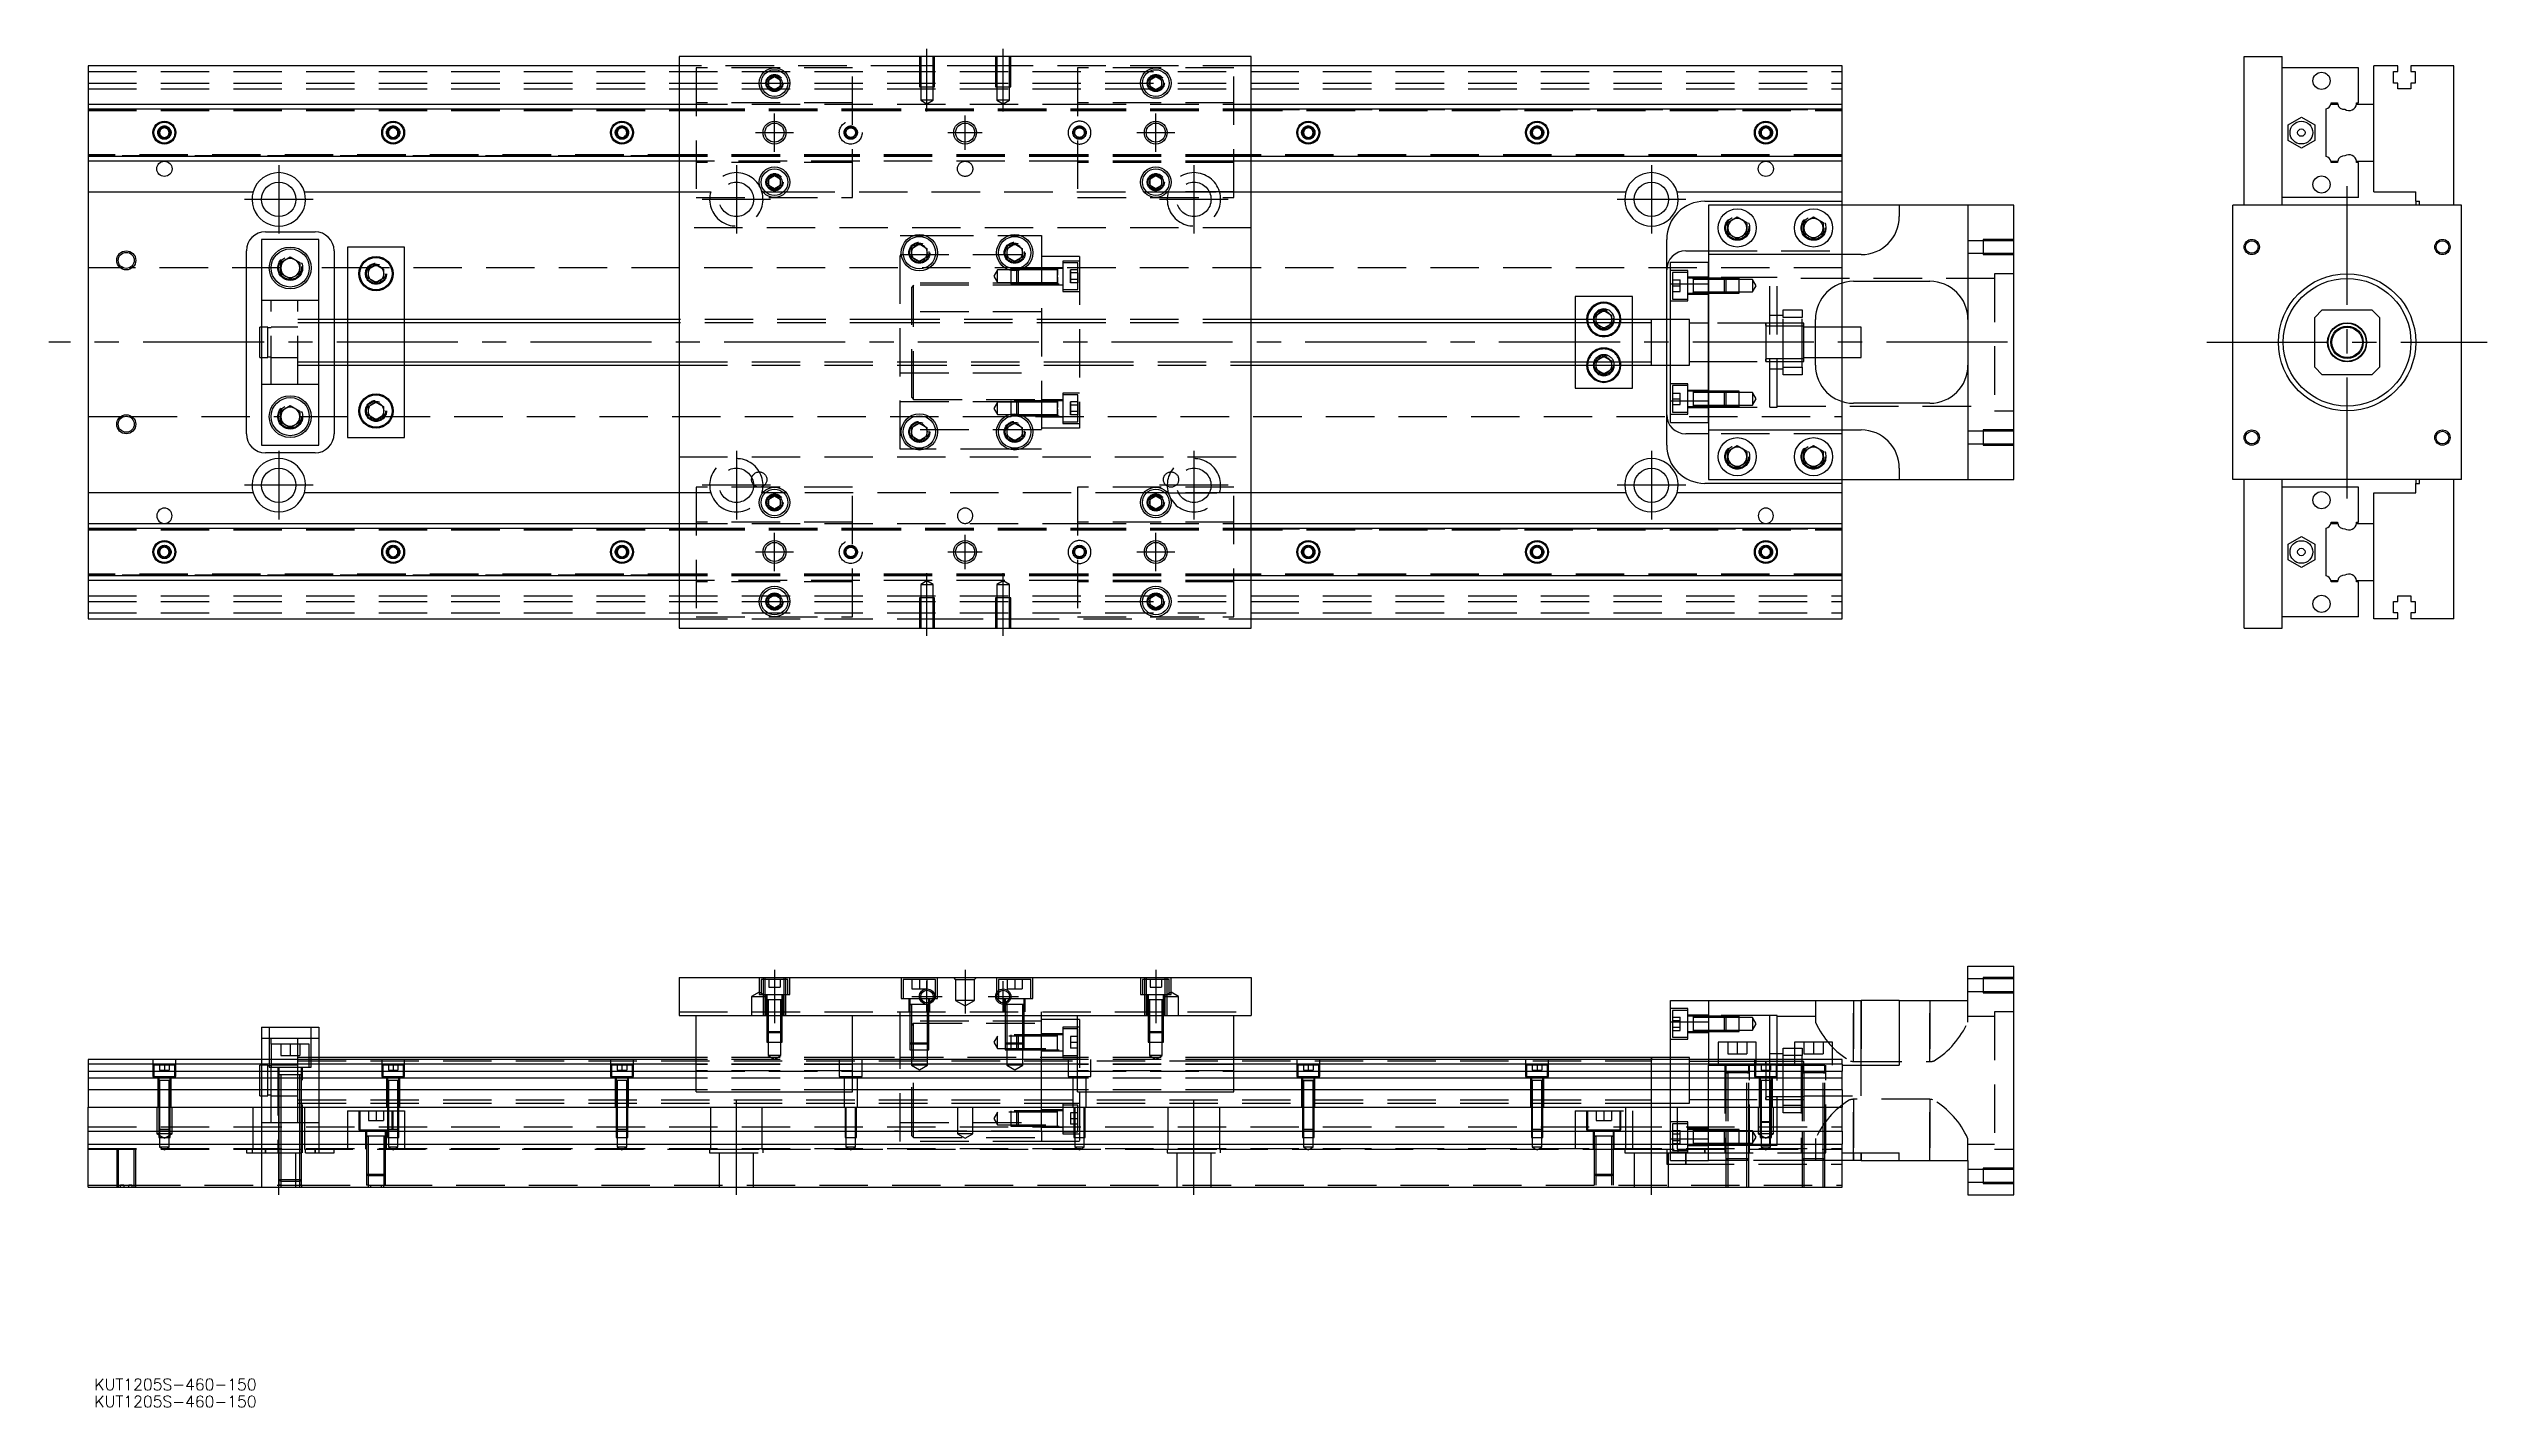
# Model space of a CAD drawing. Extents: x -10 to 629, y -279 to 77.
import ezdxf

# ---------------------------------------------------------------- set-up
doc = ezdxf.new("R2010")
doc.units = 0
doc.linetypes.add('CENTER', pattern=[50.8, 31.75, -6.35, 6.35, -6.35])
doc.linetypes.add('DASHED', pattern=[19.05, 12.7, -6.35])
doc.layers.get('0').update_dxf_attribs({"linetype": 'CONTINUOUS'})
doc.layers.add('CENTER', color=1, linetype='CENTER')
doc.styles.get("Standard").update_dxf_attribs({"font": 'txt.shx', "height": 3, "bigfont": 'bigfont.shx'})

# ---------------------------------------------------------------- blocks, each defined once
blk = doc.blocks.new('*U2')
at = {"color": 7, "linetype": 'CONTINUOUS'}
blk.add_text('KUT1205S-460-150', height=3, dxfattribs=at).set_placement((1.63, -279.34))
blk = doc.blocks.new('*U3')
at = {"color": 7, "linetype": 'CONTINUOUS'}
blk.add_text('KUT1205S-460-150', height=3, dxfattribs=at).set_placement((1.63, -274.87))

msp = doc.modelspace()

# ---------------------------------------------------------------- linework, layer by layer
at = {"color": 7, "linetype": 'CONTINUOUS'}
for p, q in [((155, 72.5), (0, 72.5)), ((0, 72.5), (0, 62.5)), ((305, 75), (155, 75)), ((155, 75), (155, -75)), ((305, -75), (305, 75)), ((460, 72.5), (305, 72.5)), ((460, 62.5), (460, 72.5)), ((565.44, 75), (575.44, 75)), ((565.44, 36), (565.44, 75)), ((575.44, 36), (575.44, 75)), ((595.44, 72), (575.44, 72)), ((595.44, 62.8), (595.44, 72)), ((599.44, 62.5), (599.44, 72.5)), ((605.74, 72.5), (599.44, 72.5)), ((604.59, 71), (605.74, 71)), ((604.59, 68), (604.59, 71)), ((605.74, 71), (605.74, 72.5)), ((609.14, 72.5), (609.14, 71)), ((620.44, 72.5), (609.14, 72.5)), ((609.14, 71), (610.29, 71)), ((610.29, 71), (610.29, 68)), ((620.44, 36), (620.44, 72.5)), ((178.5, 68.87), (180, 69.73)), ((178.5, 67.13), (178.5, 68.87)), ((180, 66.27), (178.5, 67.13)), ((180, 69.73), (181.5, 68.87)), ((181.5, 67.13), (180, 66.27)), ((181.5, 68.87), (181.5, 67.13)), ((278.5, 68.87), (280, 69.73)), ((278.5, 67.13), (278.5, 68.87)), ((280, 66.27), (278.5, 67.13)), ((280, 69.73), (281.5, 68.87)), ((281.5, 67.13), (280, 66.27)), ((281.5, 68.87), (281.5, 67.13)), ((605.74, 68), (604.59, 68)), ((605.74, 66.5), (605.74, 68)), ((609.14, 66.5), (605.74, 66.5)), ((609.14, 68), (609.14, 66.5)), ((610.29, 68), (609.14, 68)), ((0, 62.5), (155, 62.5)), ((0, 62.5), (0, 61.25)), ((0, 61.25), (155, 61.25)), ((0, 61.25), (0, 48.75)), ((305, 62.5), (460, 62.5)), ((305, 61.25), (460, 61.25)), ((460, 61.25), (460, 62.5)), ((460, 48.75), (460, 61.25)), ((576.94, 57.02), (580.44, 59.04)), ((580.44, 59.04), (583.94, 57.02)), ((586.94, 48.75), (586.94, 61.25)), ((588.19, 62.5), (589.96, 62.5)), ((588.23, 62.8), (589.94, 62.8)), ((594.91, 62.5), (599.44, 62.5)), ((594.94, 62.8), (595.44, 62.8)), ((599.44, 47.5), (599.44, 62.5)), ((599.44, 47.5), (599.44, 62.5)), ((18.75, 55.72), (20, 56.44)), ((18.75, 54.28), (18.75, 55.72)), ((20, 53.56), (18.75, 54.28)), ((20, 56.44), (21.25, 55.72)), ((21.25, 54.28), (20, 53.56)), ((21.25, 55.72), (21.25, 54.28)), ((78.75, 55.72), (80, 56.44)), ((78.75, 54.28), (78.75, 55.72)), ((80, 53.56), (78.75, 54.28)), ((80, 56.44), (81.25, 55.72)), ((81.25, 54.28), (80, 53.56)), ((81.25, 55.72), (81.25, 54.28)), ((138.75, 55.72), (140, 56.44)), ((138.75, 54.28), (138.75, 55.72)), ((140, 53.56), (138.75, 54.28)), ((140, 56.44), (141.25, 55.72)), ((141.25, 54.28), (140, 53.56)), ((141.25, 55.72), (141.25, 54.28)), ((318.75, 55.72), (320, 56.44)), ((318.75, 54.28), (318.75, 55.72)), ((320, 53.56), (318.75, 54.28)), ((320, 56.44), (321.25, 55.72)), ((321.25, 54.28), (320, 53.56)), ((321.25, 55.72), (321.25, 54.28)), ((378.75, 55.72), (380, 56.44)), ((378.75, 54.28), (378.75, 55.72)), ((380, 53.56), (378.75, 54.28)), ((380, 56.44), (381.25, 55.72)), ((381.25, 54.28), (380, 53.56)), ((381.25, 55.72), (381.25, 54.28)), ((438.75, 55.72), (440, 56.44)), ((438.75, 54.28), (438.75, 55.72)), ((440, 53.56), (438.75, 54.28)), ((440, 56.44), (441.25, 55.72)), ((441.25, 54.28), (440, 53.56)), ((441.25, 55.72), (441.25, 54.28)), ((576.94, 52.98), (576.94, 57.02)), ((580.44, 50.96), (576.94, 52.98)), ((583.94, 52.98), (580.44, 50.96)), ((583.94, 57.02), (583.94, 52.98)), ((155, 48.75), (0, 48.75)), ((0, 48.75), (0, 47.5)), ((155, 47.5), (0, 47.5)), ((0, 47.5), (0, 39.5)), ((460, 48.75), (305, 48.75)), ((460, 47.5), (305, 47.5)), ((460, 47.5), (460, 48.75)), ((460, 39.5), (460, 47.5)), ((588.19, 47.5), (589.96, 47.5)), ((589.94, 47.2), (588.23, 47.2)), ((594.91, 47.5), (599.44, 47.5)), ((595.44, 47.2), (594.94, 47.2)), ((595.44, 38), (595.44, 47.2)), ((599.44, 39.5), (599.44, 47.5)), ((0, 39.5), (43.29, 39.5)), ((0, 39.5), (0, -39.5)), ((56.71, 39.5), (155, 39.5)), ((178.5, 42.87), (180, 43.73)), ((178.5, 41.13), (178.5, 42.87)), ((180, 40.27), (178.5, 41.13)), ((180, 43.73), (181.5, 42.87)), ((181.5, 41.13), (180, 40.27)), ((181.5, 42.87), (181.5, 41.13)), ((278.5, 42.87), (280, 43.73)), ((278.5, 41.13), (278.5, 42.87)), ((280, 40.27), (278.5, 41.13)), ((280, 43.73), (281.5, 42.87)), ((281.5, 41.13), (280, 40.27)), ((281.5, 42.87), (281.5, 41.13)), ((305, 39.5), (403.29, 39.5)), ((416.71, 39.5), (460, 39.5)), ((460, 37), (460, 39.5)), ((599.44, 39.5), (610.44, 39.5)), ((610.44, 37), (610.44, 39.5)), ((424, 37), (460, 37)), ((425, 36), (425, 23)), ((475, 36), (425, 36)), ((430, 31.44), (432.5, 32.89)), ((432.5, 32.89), (435, 31.44)), ((450, 31.44), (452.5, 32.89)), ((452.5, 32.89), (455, 31.44)), ((460, 36), (460, 37)), ((475, 36), (475, 33)), ((493, 36), (475, 36)), ((493, 36), (493, -36)), ((505, 36), (493, 36)), ((505, -36), (505, 36)), ((562.44, -36), (562.44, 36)), ((622.44, 36), (562.44, 36)), ((595.44, 38), (575.44, 38)), ((610.44, 37), (611.44, 37)), ((610.44, 37), (610.44, 36)), ((611.44, 36), (611.44, 37)), ((622.44, -36), (622.44, 36)), ((45.5, 27), (45.5, -27)), ((60.5, 27), (45.5, 27)), ((46.5, 29), (59.5, 29)), ((60.5, -27), (60.5, 27)), ((216, 24.65), (218, 25.81)), ((218, 25.81), (220, 24.65)), ((241, 24.65), (243, 25.81)), ((243, 25.81), (245, 24.65)), ((414, 6), (414, 27)), ((430, 28.56), (430, 31.44)), ((432.5, 27.11), (430, 28.56)), ((435, 28.56), (432.5, 27.11)), ((435, 31.44), (435, 28.56)), ((450, 28.56), (450, 31.44)), ((452.5, 27.11), (450, 28.56)), ((455, 28.56), (452.5, 27.11)), ((455, 31.44), (455, 28.56)), ((41.5, -24), (41.5, 24)), ((50.5, 20.94), (53, 22.39)), ((50.5, 18.06), (50.5, 20.94)), ((53, 22.39), (55.5, 20.94)), ((55.5, 20.94), (55.5, 18.06)), ((64.5, 24), (64.5, 6)), ((68, 25), (68, 6)), ((83, 25), (68, 25)), ((73.5, 19.15), (75.5, 20.31)), ((75.5, 20.31), (77.5, 19.15)), ((83, 6), (83, 25)), ((216, 22.35), (216, 24.65)), ((218, 21.19), (216, 22.35)), ((220, 22.35), (218, 21.19)), ((220, 24.65), (220, 22.35)), ((241, 22.35), (241, 24.65)), ((243, 21.19), (241, 22.35)), ((245, 22.35), (243, 21.19)), ((245, 24.65), (245, 22.35)), ((415, 15.33), (415, 21)), ((415, 21), (425, 21)), ((419, 24), (425, 24)), ((425, 23), (425, 15.33)), ((465, 23), (425, 23)), ((53, 16.61), (50.5, 18.06)), ((55.5, 18.06), (53, 16.61)), ((73.5, 16.85), (73.5, 19.15)), ((75.5, 15.69), (73.5, 16.85)), ((77.5, 16.85), (75.5, 15.69)), ((77.5, 19.15), (77.5, 16.85)), ((415, 15.33), (425, 15.33)), ((415, -15.33), (415, 15.33)), ((425, -15.33), (425, 15.33)), ((425, 15.33), (425, -15.33)), ((460, 4), (460, 15.54)), ((463, 16), (483, 16)), ((405, 12), (390, 12)), ((390, 12), (390, 6)), ((395.5, 7.15), (397.5, 8.31)), ((395.5, 6), (395.5, 7.15)), ((397.5, 8.31), (399.5, 7.15)), ((399.5, 7.15), (399.5, 6)), ((405, 6), (405, 12)), ((585.94, 8.5), (583.94, 6.5)), ((583.94, -6.5), (583.94, 6.5)), ((585.94, 8.5), (598.94, 8.5)), ((600.94, 6.5), (598.94, 8.5)), ((600.94, 6.5), (600.94, -6.5)), ((45, 0), (45, 4)), ((45.5, 4), (45, 4)), ((45, -4), (45, 0)), ((155, 6), (60.5, 6)), ((410, 6), (305, 6)), ((410, 6), (409.99, 6)), ((410, -6), (410, 6)), ((415, 6), (410, 6)), ((410, 6), (410, 6)), ((453, -6), (453, 6)), ((465, 4), (453, 4)), ((465, 0), (465, 4)), ((465, -4), (465, 0)), ((45, -4), (45.5, -4)), ((60.5, -6), (155, -6)), ((64.5, -6), (64.5, -24)), ((68, -6), (68, -25)), ((83, -25), (83, -6)), ((305, -6), (410, -6)), ((390, -6), (390, -12)), ((395.5, -7.15), (395.5, -6)), ((399.5, -6), (399.5, -7.15)), ((405, -12), (405, -6)), ((409.99, -6), (410, -6)), ((410, -6), (415, -6)), ((410, -6), (410, -6)), ((414, -27), (414, -6)), ((453, -4), (465, -4)), ((460, -15.54), (460, -4)), ((390, -12), (405, -12)), ((397.5, -8.31), (395.5, -7.15)), ((399.5, -7.15), (397.5, -8.31)), ((583.94, -6.5), (585.94, -8.5)), ((598.94, -8.5), (585.94, -8.5)), ((598.94, -8.5), (600.94, -6.5)), ((50.5, -18.06), (53, -16.61)), ((50.5, -20.94), (50.5, -18.06)), ((53, -16.61), (55.5, -18.06)), ((55.5, -18.06), (55.5, -20.94)), ((73.5, -16.85), (75.5, -15.69)), ((73.5, -19.15), (73.5, -16.85)), ((75.5, -20.31), (73.5, -19.15)), ((75.5, -15.69), (77.5, -16.85)), ((77.5, -19.15), (75.5, -20.31)), ((77.5, -16.85), (77.5, -19.15)), ((415, -15.33), (425, -15.33)), ((415, -21), (415, -15.33)), ((425, -15.33), (425, -23)), ((483, -16), (463, -16)), ((53, -22.39), (50.5, -20.94)), ((55.5, -20.94), (53, -22.39)), ((68, -25), (83, -25)), ((216, -22.35), (218, -21.19)), ((216, -24.65), (216, -22.35)), ((218, -25.81), (216, -24.65)), ((218, -21.19), (220, -22.35)), ((220, -24.65), (218, -25.81)), ((220, -22.35), (220, -24.65)), ((241, -22.35), (243, -21.19)), ((241, -24.65), (241, -22.35)), ((243, -25.81), (241, -24.65)), ((243, -21.19), (245, -22.35)), ((245, -24.65), (243, -25.81)), ((245, -22.35), (245, -24.65)), ((415, -21), (425, -21)), ((425, -24), (419, -24)), ((425, -23), (465, -23)), ((425, -23), (425, -36)), ((45.5, -27), (60.5, -27)), ((59.5, -29), (46.5, -29)), ((430, -28.56), (432.5, -27.11)), ((430, -31.44), (430, -28.56)), ((432.5, -32.89), (430, -31.44)), ((432.5, -27.11), (435, -28.56)), ((435, -31.44), (432.5, -32.89)), ((435, -28.56), (435, -31.44)), ((450, -28.56), (452.5, -27.11)), ((450, -31.44), (450, -28.56)), ((452.5, -32.89), (450, -31.44)), ((452.5, -27.11), (455, -28.56)), ((455, -31.44), (452.5, -32.89)), ((455, -28.56), (455, -31.44)), ((460, -37), (424, -37)), ((425, -36), (475, -36)), ((460, -37), (460, -36)), ((460, -39.5), (460, -37)), ((475, -33), (475, -36)), ((475, -36), (493, -36)), ((493, -36), (505, -36)), ((622.44, -36), (562.44, -36)), ((565.44, -75), (565.44, -36)), ((575.44, -75), (575.44, -36)), ((595.44, -38), (575.44, -38)), ((595.44, -47.2), (595.44, -38)), ((610.44, -36), (610.44, -37)), ((610.44, -39.5), (610.44, -37)), ((610.44, -37), (611.44, -37)), ((611.44, -37), (611.44, -36)), ((620.44, -72.5), (620.44, -36)), ((43.29, -39.5), (0, -39.5)), ((0, -39.5), (0, -47.5)), ((155, -39.5), (56.71, -39.5)), ((178.5, -41.13), (180, -40.27)), ((178.5, -42.87), (178.5, -41.13)), ((180, -43.73), (178.5, -42.87)), ((180, -40.27), (181.5, -41.13)), ((181.5, -42.87), (180, -43.73)), ((181.5, -41.13), (181.5, -42.87)), ((278.5, -41.13), (280, -40.27)), ((278.5, -42.87), (278.5, -41.13)), ((280, -43.73), (278.5, -42.87)), ((280, -40.27), (281.5, -41.13)), ((281.5, -42.87), (280, -43.73)), ((281.5, -41.13), (281.5, -42.87)), ((403.29, -39.5), (305, -39.5)), ((460, -39.5), (416.71, -39.5)), ((460, -47.5), (460, -39.5)), ((599.44, -47.5), (599.44, -39.5)), ((599.44, -39.5), (610.44, -39.5)), ((0, -47.5), (155, -47.5)), ((0, -47.5), (0, -48.75)), ((0, -48.75), (155, -48.75)), ((0, -48.75), (0, -61.25)), ((305, -47.5), (460, -47.5)), ((305, -48.75), (460, -48.75)), ((460, -48.75), (460, -47.5)), ((460, -61.25), (460, -48.75)), ((576.94, -52.98), (580.44, -50.96)), ((580.44, -50.96), (583.94, -52.98)), ((586.94, -61.25), (586.94, -48.75)), ((588.19, -47.5), (589.96, -47.5)), ((588.23, -47.2), (589.94, -47.2)), ((594.91, -47.5), (599.44, -47.5)), ((594.94, -47.2), (595.44, -47.2)), ((599.44, -62.5), (599.44, -47.5)), ((599.44, -62.5), (599.44, -47.5)), ((18.75, -54.28), (20, -53.56)), ((18.75, -55.72), (18.75, -54.28)), ((20, -56.44), (18.75, -55.72)), ((20, -53.56), (21.25, -54.28)), ((21.25, -55.72), (20, -56.44)), ((21.25, -54.28), (21.25, -55.72)), ((78.75, -54.28), (80, -53.56)), ((78.75, -55.72), (78.75, -54.28)), ((80, -56.44), (78.75, -55.72)), ((80, -53.56), (81.25, -54.28)), ((81.25, -55.72), (80, -56.44)), ((81.25, -54.28), (81.25, -55.72)), ((138.75, -54.28), (140, -53.56)), ((138.75, -55.72), (138.75, -54.28)), ((140, -56.44), (138.75, -55.72)), ((140, -53.56), (141.25, -54.28)), ((141.25, -55.72), (140, -56.44)), ((141.25, -54.28), (141.25, -55.72)), ((318.75, -54.28), (320, -53.56)), ((318.75, -55.72), (318.75, -54.28)), ((320, -56.44), (318.75, -55.72)), ((320, -53.56), (321.25, -54.28)), ((321.25, -55.72), (320, -56.44)), ((321.25, -54.28), (321.25, -55.72)), ((378.75, -54.28), (380, -53.56)), ((378.75, -55.72), (378.75, -54.28)), ((380, -56.44), (378.75, -55.72)), ((380, -53.56), (381.25, -54.28)), ((381.25, -55.72), (380, -56.44)), ((381.25, -54.28), (381.25, -55.72)), ((438.75, -54.28), (440, -53.56)), ((438.75, -55.72), (438.75, -54.28)), ((440, -56.44), (438.75, -55.72)), ((440, -53.56), (441.25, -54.28)), ((441.25, -55.72), (440, -56.44)), ((441.25, -54.28), (441.25, -55.72)), ((576.94, -57.02), (576.94, -52.98)), ((580.44, -59.04), (576.94, -57.02)), ((583.94, -57.02), (580.44, -59.04)), ((583.94, -52.98), (583.94, -57.02)), ((155, -61.25), (0, -61.25)), ((0, -61.25), (0, -62.5)), ((155, -62.5), (0, -62.5)), ((0, -62.5), (0, -72.5)), ((460, -61.25), (305, -61.25)), ((460, -62.5), (305, -62.5)), ((460, -62.5), (460, -61.25)), ((460, -72.5), (460, -62.5)), ((588.19, -62.5), (589.96, -62.5)), ((589.94, -62.8), (588.23, -62.8)), ((594.91, -62.5), (599.44, -62.5)), ((595.44, -62.8), (594.94, -62.8)), ((595.44, -72), (595.44, -62.8)), ((599.44, -72.5), (599.44, -62.5)), ((178.5, -67.13), (180, -66.27)), ((178.5, -68.87), (178.5, -67.13)), ((180, -69.73), (178.5, -68.87)), ((180, -66.27), (181.5, -67.13)), ((181.5, -68.87), (180, -69.73)), ((181.5, -67.13), (181.5, -68.87)), ((278.5, -67.13), (280, -66.27)), ((278.5, -68.87), (278.5, -67.13)), ((280, -69.73), (278.5, -68.87)), ((280, -66.27), (281.5, -67.13)), ((281.5, -68.87), (280, -69.73)), ((281.5, -67.13), (281.5, -68.87)), ((604.59, -68), (605.74, -68)), ((604.59, -71), (604.59, -68)), ((605.74, -66.5), (609.14, -66.5)), ((605.74, -68), (605.74, -66.5)), ((609.14, -66.5), (609.14, -68)), ((609.14, -68), (610.29, -68)), ((610.29, -68), (610.29, -71)), ((0, -72.5), (155, -72.5)), ((155, -75), (305, -75)), ((305, -72.5), (460, -72.5)), ((565.44, -75), (575.44, -75)), ((595.44, -72), (575.44, -72)), ((605.74, -72.5), (599.44, -72.5)), ((605.74, -71), (604.59, -71)), ((605.74, -72.5), (605.74, -71)), ((609.14, -71), (609.14, -72.5)), ((610.29, -71), (609.14, -71)), ((620.44, -72.5), (609.14, -72.5)), ((493, -172.61), (493, -163.61)), ((493, -163.61), (505, -163.61)), ((505, -223.61), (505, -163.61)), ((155, -166.61), (305, -166.61)), ((155, -166.61), (155, -176.61)), ((305, -166.61), (305, -176.61)), ((415, -178.28), (415, -172.61)), ((415, -172.61), (425, -172.61)), ((425, -172.61), (465, -172.61)), ((425, -172.61), (425, -188.11)), ((465, -189.61), (465, -172.61)), ((475, -172.61), (465, -172.61)), ((475, -172.61), (475, -189.61)), ((475, -172.61), (493, -172.61)), ((155, -176.61), (305, -176.61)), ((159.5, -196.61), (159.5, -176.61)), ((200.5, -196.61), (200.5, -176.61)), ((213, -188.11), (213, -176.61)), ((250, -188.11), (250, -176.61)), ((259.5, -177.61), (250, -177.61)), ((259.5, -196.61), (259.5, -176.61)), ((300.5, -196.61), (300.5, -176.61)), ((415, -188.11), (415, -178.28)), ((415, -178.28), (425, -178.28)), ((45.5, -179.61), (45.5, -188.11)), ((45.5, -179.61), (60.5, -179.61)), ((60.5, -179.61), (60.5, -188.11)), ((437.5, -183.61), (427.5, -183.61)), ((427.5, -183.61), (427.5, -188.11)), ((437.5, -188.11), (437.5, -183.61)), ((457.5, -183.61), (447.5, -183.61)), ((447.5, -183.61), (447.5, -188.11)), ((457.5, -188.11), (457.5, -183.61)), ((0, -188.11), (0, -189.36)), ((159.5, -188.11), (0, -188.11)), ((159.5, -189.36), (0, -189.36)), ((0, -189.36), (0, -191.14)), ((0, -191.14), (159.5, -191.14)), ((0, -191.14), (0, -193.03)), ((159.5, -187.61), (60.5, -187.61)), ((211.5, -187.61), (200.5, -187.61)), ((259.5, -188.11), (200.5, -188.11)), ((259.5, -189.36), (200.5, -189.36)), ((200.5, -191.14), (259.5, -191.14)), ((410, -187.61), (300.5, -187.61)), ((460, -188.11), (300.5, -188.11)), ((460, -189.36), (300.5, -189.36)), ((300.5, -191.14), (460, -191.14)), ((415, -187.61), (409.99, -187.61)), ((410, -193.61), (410, -187.61)), ((410, -199.61), (410, -187.61)), ((410, -188.11), (410, -187.61)), ((410, -198.74), (410, -188.49)), ((441, -189.36), (440, -189.36)), ((444.5, -189.36), (441, -189.36)), ((447.5, -189.36), (444.5, -189.36)), ((449.5, -189.36), (447.5, -189.36)), ((450, -189.36), (449.5, -189.36)), ((460, -189.36), (460, -188.11)), ((460, -189.36), (460, -191.14)), ((460, -189.61), (475, -189.61)), ((460, -193.03), (460, -191.14)), ((159.5, -193.03), (0, -193.03)), ((0, -193.03), (0, -196.09)), ((0, -196.09), (0, -200.61)), ((159.5, -196.09), (0, -196.09)), ((159.5, -196.61), (200.5, -196.61)), ((259.5, -193.03), (200.5, -193.03)), ((259.5, -196.09), (200.5, -196.09)), ((259.5, -196.61), (300.5, -196.61)), ((460, -193.03), (300.5, -193.03)), ((460, -196.09), (300.5, -196.09)), ((460, -196.09), (460, -193.03)), ((460, -196.09), (460, -200.61)), ((0, -200.61), (460, -200.61)), ((0, -206.91), (0, -200.61)), ((410, -199.61), (410, -198.74)), ((460, -206.91), (460, -200.61)), ((0, -206.91), (460, -206.91)), ((0, -210.31), (0, -206.91)), ((0, -221.61), (0, -210.31)), ((0, -210.31), (460, -210.31)), ((460, -206.91), (460, -210.31)), ((460, -221.61), (460, -210.31)), ((460, -212.61), (475, -212.61)), ((465, -214.61), (460, -214.61)), ((465, -214.61), (465, -212.61)), ((465, -214.61), (475, -214.61)), ((475, -214.61), (475, -212.61)), ((475, -214.61), (493, -214.61)), ((493, -214.61), (493, -223.61)), ((0, -221.61), (460, -221.61)), ((493, -223.61), (505, -223.61))]:
    msp.add_line(p, q, dxfattribs=at)
at = {"color": 3, "linetype": 'DASHED'}
for p, q in [((0, 71), (460, 71)), ((218, 72.5), (155, 72.5)), ((200.5, 72), (159.5, 72)), ((159.5, 72), (159.5, 38)), ((200.5, 38), (200.5, 72)), ((218, 75), (218, 67)), ((222, 72.5), (218, 72.5)), ((218.35, 75), (218.35, 67)), ((221.65, 67), (221.65, 75)), ((222, 67), (222, 75)), ((238, 72.5), (222, 72.5)), ((238, 75), (238, 67)), ((242, 72.5), (238, 72.5)), ((238.35, 75), (238.35, 67)), ((241.65, 67), (241.65, 75)), ((242, 67), (242, 75)), ((305, 72.5), (242, 72.5)), ((259.5, 72), (259.5, 38)), ((300.5, 72), (259.5, 72)), ((300.5, 38), (300.5, 72)), ((0, 68), (460, 68)), ((0, 66.5), (460, 66.5)), ((181.97, 68.33), (182, 68)), ((218, 67), (222, 67)), ((218.35, 67), (218.35, 63.5)), ((221.65, 63.5), (221.65, 67)), ((238, 67), (242, 67)), ((238.35, 67), (238.35, 63.5)), ((241.65, 63.5), (241.65, 67)), ((281.97, 68.33), (282, 68)), ((0, 61.11), (155, 61.11)), ((0, 61.1), (159.5, 61.1)), ((0, 60.8), (159.5, 60.8)), ((155, 62.5), (259.5, 62.5)), ((155, 61.25), (159.5, 61.25)), ((155, 61.11), (159.5, 61.11)), ((200.5, 62.8), (159.5, 62.8)), ((159.5, 61.25), (200.5, 61.25)), ((159.5, 61.11), (200.5, 61.11)), ((159.5, 61.1), (200.5, 61.1)), ((159.5, 61.1), (200.5, 61.1)), ((159.5, 60.8), (200.5, 60.8)), ((159.5, 60.8), (200.5, 60.8)), ((200.5, 61.25), (259.5, 61.25)), ((200.5, 61.11), (259.5, 61.11)), ((200.5, 61.1), (259.5, 61.1)), ((200.5, 60.8), (259.5, 60.8)), ((221.65, 63.5), (218.35, 63.5)), ((218.35, 63.5), (220, 62.55)), ((220, 62.55), (221.65, 63.5)), ((241.65, 63.5), (238.35, 63.5)), ((238.35, 63.5), (240, 62.55)), ((240, 62.55), (241.65, 63.5)), ((300.5, 62.8), (259.5, 62.8)), ((259.5, 62.5), (300.5, 62.5)), ((259.5, 61.25), (300.5, 61.25)), ((259.5, 61.11), (300.5, 61.11)), ((259.5, 61.1), (300.5, 61.1)), ((259.5, 60.8), (300.5, 60.8)), ((300.5, 62.5), (305, 62.5)), ((300.5, 61.25), (305, 61.25)), ((300.5, 61.11), (305, 61.11)), ((300.5, 61.1), (460, 61.1)), ((300.5, 60.8), (460, 60.8)), ((305, 61.11), (460, 61.11)), ((21.48, 55.26), (21.5, 55)), ((81.48, 55.26), (81.5, 55)), ((141.48, 55.26), (141.5, 55)), ((318.5, 55), (318.52, 55.25)), ((381.48, 55.26), (381.5, 55)), ((441.48, 55.26), (441.5, 55)), ((159.5, 49.2), (0, 49.2)), ((159.5, 48.9), (0, 48.9)), ((155, 48.89), (0, 48.89)), ((159.5, 48.89), (155, 48.89)), ((159.5, 48.75), (155, 48.75)), ((259.5, 47.5), (155, 47.5)), ((200.5, 49.2), (159.5, 49.2)), ((200.5, 48.9), (159.5, 48.9)), ((200.5, 48.89), (159.5, 48.89)), ((200.5, 48.75), (159.5, 48.75)), ((200.5, 47.2), (159.5, 47.2)), ((259.5, 49.2), (200.5, 49.2)), ((259.5, 48.9), (200.5, 48.9)), ((259.5, 48.89), (200.5, 48.89)), ((259.5, 48.75), (200.5, 48.75)), ((300.5, 49.2), (259.5, 49.2)), ((300.5, 48.9), (259.5, 48.9)), ((300.5, 48.89), (259.5, 48.89)), ((300.5, 48.75), (259.5, 48.75)), ((300.5, 47.5), (259.5, 47.5)), ((300.5, 47.2), (259.5, 47.2)), ((460, 49.2), (300.5, 49.2)), ((460, 48.9), (300.5, 48.9)), ((305, 48.89), (300.5, 48.89)), ((305, 48.75), (300.5, 48.75)), ((305, 47.5), (300.5, 47.5)), ((460, 48.89), (305, 48.89)), ((155, 39.5), (163.29, 39.5)), ((176.71, 39.5), (176.88, 39.5)), ((176.88, 39.5), (177.55, 39.5)), ((177.55, 39.5), (182.45, 39.5)), ((178, 42), (178.03, 42.35)), ((182.45, 39.5), (183.12, 39.5)), ((183.12, 39.5), (276.88, 39.5)), ((276.88, 39.5), (277.55, 39.5)), ((277.55, 39.5), (282.45, 39.5)), ((281.97, 42.33), (282, 42)), ((282.45, 39.5), (283.12, 39.5)), ((283.12, 39.5), (300.5, 39.5)), ((300.5, 39.5), (283.29, 39.5)), ((296.71, 39.5), (305, 39.5)), ((159.5, 38), (200.5, 38)), ((259.5, 38), (300.5, 38)), ((460, 24), (460, 36)), ((305, 30), (155, 30)), ((213, 28), (216.48, 28)), ((213, -28), (213, 28)), ((216.48, 28), (219.52, 28)), ((219.52, 28), (241.48, 28)), ((241.48, 28), (244.52, 28)), ((244.52, 28), (250, 28)), ((250, 28), (250, -28)), ((435.48, 30.36), (435.5, 30)), ((449.5, 30), (449.52, 30.35)), ((497, 26.65), (493, 26.65)), ((497, 27), (497, 23)), ((505, 27), (497, 27)), ((505, 26.65), (497, 26.65)), ((9.36, 19.5), (0, 19.5)), ((50.5, 19.5), (10.64, 19.5)), ((74.03, 19.5), (55.5, 19.5)), ((55.98, 19.86), (56, 19.5)), ((460, 19.5), (76.97, 19.5)), ((213, 23), (250, 23)), ((220.48, 23.79), (220.5, 23.5)), ((242, 19.32), (242, 15.32)), ((255.6, 19.32), (242, 19.32)), ((243.95, 19.32), (243.6, 18.97)), ((243.95, 19.32), (243.95, 15.32)), ((245.48, 23.79), (245.5, 23.5)), ((260, 22.5), (250, 22.5)), ((255.6, 19.57), (250, 19.57)), ((254.2, 19.32), (254.2, 19.32)), ((254.2, 17.56), (254.2, 19.32)), ((254.2, 17.55), (254.2, 19.32)), ((254.2, 19.32), (254.2, 19.32)), ((254.2, 17.56), (254.2, 19.32)), ((254.2, 17.55), (254.2, 19.32)), ((254.2, 19.32), (254.2, 18.74)), ((254.2, 18.74), (254.2, 19.32)), ((254.2, 19.32), (254.2, 19.32)), ((254.2, 19.32), (254.2, 18.74)), ((255.6, 21.32), (255.6, 13.32)), ((260, 21.32), (255.6, 21.32)), ((259.6, 20.82), (255.6, 20.82)), ((259.6, 17.32), (259.6, 20.82)), ((259.6, 13.82), (259.6, 20.82)), ((260, 22.5), (260, -22.5)), ((425, 24), (460, 24)), ((425, 15.33), (425, 21)), ((460, 23), (460, 24)), ((460, 15.54), (460, 23)), ((493, 23.35), (497, 23.35)), ((497, 23.35), (505, 23.35)), ((497, 23), (505, 23)), ((73, 18), (73.01, 18.25)), ((250, 15.5), (213, 15.5)), ((216.5, 15), (216, 14.5)), ((216, -14.5), (216, 14.5)), ((216.5, -15), (216.5, 15)), ((250, 15), (216.5, 15)), ((238.5, 18.97), (237.55, 17.32)), ((237.55, 17.32), (238.5, 15.67)), ((238.5, 15.67), (238.5, 18.97)), ((242, 18.97), (238.5, 18.97)), ((238.5, 15.67), (242, 15.67)), ((243.6, 18.97), (242, 18.97)), ((242, 15.67), (243.6, 15.67)), ((242, 15.32), (255.6, 15.32)), ((243.6, 15.67), (243.6, 18.97)), ((250, 18.97), (243.6, 18.97)), ((243.6, 15.67), (244.43, 15.67)), ((243.6, 15.67), (243.95, 15.32)), ((244.43, 15.67), (250, 15.67)), ((254.2, 18.97), (250, 18.97)), ((250, 15.67), (254.2, 15.67)), ((250, 15.07), (255.6, 15.07)), ((254.2, 18.6), (254.2, 18.97)), ((254.2, 18.6), (254.2, 18.97)), ((254.2, 18.74), (254.2, 17.57)), ((254.2, 15.91), (254.2, 18.74)), ((254.2, 16.04), (254.2, 18.6)), ((254.2, 17.45), (254.2, 18.6)), ((254.2, 15.91), (254.2, 17.46)), ((254.2, 15.32), (254.2, 17.46)), ((254.2, 15.32), (254.2, 17.18)), ((254.2, 17.1), (254.2, 15.91)), ((254.2, 15.67), (254.2, 16.04)), ((254.2, 15.67), (254.2, 16.04)), ((254.2, 15.32), (254.2, 15.91)), ((254.2, 15.32), (254.2, 15.91)), ((254.2, 15.91), (254.2, 15.32)), ((255.6, 13.82), (259.6, 13.82)), ((255.6, 13.32), (260, 13.32)), ((257.6, 18.19), (257.6, 19.05)), ((257.6, 19.05), (257.6, 18.19)), ((259.6, 19.05), (257.6, 19.05)), ((259.6, 18.19), (257.6, 18.19)), ((257.6, 16.45), (257.6, 18.19)), ((257.6, 18.19), (257.6, 16.45)), ((259.6, 16.45), (257.6, 16.45)), ((257.6, 15.59), (257.6, 16.45)), ((257.6, 16.45), (257.6, 15.59)), ((259.6, 15.59), (257.6, 15.59)), ((259.6, 16.45), (259.6, 18.19)), ((259.6, 18.19), (259.6, 16.45)), ((259.6, 13.82), (259.6, 17.32)), ((259.6, 15.59), (259.6, 16.45)), ((259.6, 16.45), (259.6, 15.59)), ((419.5, 18.85), (415, 18.85)), ((415.5, 18.35), (415.5, 11.35)), ((419.5, 18.35), (415.5, 18.35)), ((415.5, 16.35), (417.5, 16.35)), ((415.5, 14.85), (417.5, 14.85)), ((415.5, 13.35), (417.5, 13.35)), ((417.5, 14.85), (417.5, 16.35)), ((417.5, 13.35), (417.5, 14.85)), ((419.5, 10.85), (419.5, 18.85)), ((425, 17.1), (419.5, 17.1)), ((420.9, 16.85), (419.5, 16.85)), ((419.5, 12.85), (420.9, 12.85)), ((420.9, 16.85), (420.89, 16.85)), ((420.89, 12.85), (420.9, 12.85)), ((420.9, 16.85), (420.9, 16.63)), ((420.9, 16.63), (420.9, 16.85)), ((425, 16.85), (420.9, 16.85)), ((420.9, 16.85), (420.9, 16.85)), ((420.9, 16.63), (420.9, 13.07)), ((425, 16.5), (420.9, 16.5)), ((420.9, 13.2), (425, 13.2)), ((420.9, 13.07), (420.9, 12.85)), ((420.9, 12.85), (420.9, 13.07)), ((420.9, 12.85), (425, 12.85)), ((420.9, 12.85), (420.9, 12.85)), ((441, 17), (425, 17)), ((429.15, 16.85), (425, 16.85)), ((429.15, 16.85), (425, 16.85)), ((429.5, 16.5), (425, 16.5)), ((425, 13.2), (429.5, 13.2)), ((425, 12.85), (429.15, 12.85)), ((425, 12.85), (429.15, 12.85)), ((429.15, 12.85), (429.15, 16.85)), ((433, 16.85), (429.15, 16.85)), ((429.5, 16.5), (429.15, 16.85)), ((429.15, 12.85), (429.5, 13.2)), ((429.15, 12.85), (433, 12.85)), ((429.5, 16.5), (429.5, 13.2)), ((433, 16.5), (429.5, 16.5)), ((429.5, 13.2), (433, 13.2)), ((433, 12.85), (433, 16.85)), ((436.5, 16.5), (433, 16.5)), ((433, 13.2), (436.5, 13.2)), ((436.5, 16.5), (436.5, 13.2)), ((437.45, 14.85), (436.5, 16.5)), ((436.5, 13.2), (437.45, 14.85)), ((441, -17), (441, 17)), ((443, 17), (441, 17)), ((443, -17), (443, 17)), ((500, 16.75), (443, 16.75)), ((460, 15.54), (460, 15.54)), ((500, 18), (500, -18)), ((505, 18), (500, 18)), ((48, 11), (45.5, 11)), ((48, -11), (48, 11)), ((55, 11), (48, 11)), ((55, -11), (55, 11)), ((60.5, 11), (55, 11)), ((250, 8), (213, 8)), ((415, 10.85), (419.5, 10.85)), ((415.5, 11.35), (419.5, 11.35)), ((419.5, 12.6), (425, 12.6)), ((444.5, 7), (441, 7)), ((444.5, 8.5), (449.5, 8.5)), ((444.5, 6.5), (444.5, 8.5)), ((449.5, 6.5), (444.5, 6.5)), ((444.5, -6.5), (444.5, 6.5)), ((449.5, 8.5), (449.5, 6.5)), ((449.5, -6.5), (449.5, 6.5)), ((47.1, 4), (45.5, 4)), ((47.1, 0), (47.1, 4)), ((48, 3.8), (47.1, 3.8)), ((47.1, -4), (47.1, 0)), ((55, 4), (48, 4)), ((60.5, 6), (55, 6)), ((60.5, 5.12), (55, 5.12)), ((64.5, 6), (64.5, 5.12)), ((64.5, 5.12), (64.5, -5.12)), ((68, 6), (68, 5.12)), ((68, 5.12), (68, -5.12)), ((83, 5.12), (83, 6)), ((83, -5.12), (83, 5.12)), ((212.5, 6), (155, 6)), ((212.5, 5.12), (155, 5.12)), ((261.5, 6), (212.5, 6)), ((261.5, 5.12), (212.5, 5.12)), ((305, 6), (261.5, 6)), ((305, 5.12), (261.5, 5.12)), ((390, 6), (390, 5.12)), ((390, 5.12), (390, -5.12)), ((395.5, 5.12), (395.5, 6)), ((395.5, 4.85), (395.5, 5.12)), ((397.5, 3.69), (395.5, 4.85)), ((399.5, 4.85), (397.5, 3.69)), ((399.5, 6), (399.5, 5.12)), ((399.5, 5.12), (399.5, 4.85)), ((399.98, 6.29), (400, 6)), ((405, 5.12), (405, 6)), ((405, -5.12), (405, 5.12)), ((414, -6), (414, 6)), ((420, 6), (415, 6)), ((420, 0), (420, 6)), ((425, 5), (420, 5)), ((420, -6), (420, 0)), ((440, 5), (425, 5)), ((449.5, 5), (439.99, 5)), ((440, 4.44), (440, 5)), ((440, 5), (440, 4.44)), ((440, 4.44), (440, -4.44)), ((449.5, 4.25), (440, 4.25)), ((450, 5), (449.5, 5)), ((450, 4.25), (449.5, 4.25)), ((450, 0), (450, 5)), ((453, 4), (450, 4)), ((450, -5), (450, 0)), ((460, -4), (460, 4)), ((45.5, -4), (47.1, -4)), ((47.1, -3.8), (48, -3.8)), ((48, -4), (55, -4)), ((55, -5.12), (60.5, -5.12)), ((55, -6), (60.5, -6)), ((64.5, -5.12), (64.5, -6)), ((68, -5.12), (68, -6)), ((83, -6), (83, -5.12)), ((155, -5.12), (212.5, -5.12)), ((155, -6), (212.5, -6)), ((212.5, -5.12), (261.5, -5.12)), ((212.5, -6), (261.5, -6)), ((261.5, -5.12), (305, -5.12)), ((261.5, -6), (305, -6)), ((390, -5.12), (390, -6)), ((395, -6), (395.02, -5.7)), ((395.5, -4.85), (397.5, -3.69)), ((395.5, -5.12), (395.5, -4.85)), ((395.5, -6), (395.5, -5.12)), ((397.5, -3.69), (399.5, -4.85)), ((399.5, -4.85), (399.5, -5.12)), ((399.5, -5.12), (399.5, -6)), ((405, -6), (405, -5.12)), ((410, -6), (410, -6)), ((415, -6), (420, -6)), ((420, -5), (425, -5)), ((425, -5), (440, -5)), ((439.99, -5), (449.5, -5)), ((440, -4.25), (449.5, -4.25)), ((440, -5), (440, -4.44)), ((440, -4.44), (440, -5)), ((440, -5), (440, -5)), ((449.5, -4.25), (450, -4.25)), ((449.5, -5), (450, -5)), ((450, -4), (453, -4)), ((45.5, -11), (48, -11)), ((48, -11), (55, -11)), ((55, -11), (60.5, -11)), ((213, -8), (250, -8)), ((419.5, -10.85), (415, -10.85)), ((415.5, -11.35), (415.5, -18.35)), ((419.5, -11.35), (415.5, -11.35)), ((419.5, -18.85), (419.5, -10.85)), ((425, -12.6), (419.5, -12.6)), ((441, -7), (444.5, -7)), ((444.5, -6.5), (449.5, -6.5)), ((444.5, -8.5), (444.5, -6.5)), ((449.5, -8.5), (444.5, -8.5)), ((449.5, -6.5), (449.5, -8.5)), ((50, -19.5), (50.02, -19.15)), ((73, -18), (73.01, -17.75)), ((213, -15.5), (250, -15.5)), ((216, -14.5), (216.5, -15)), ((216.5, -15), (250, -15)), ((238.5, -15.67), (237.55, -17.32)), ((237.55, -17.32), (238.5, -18.97)), ((238.5, -18.97), (238.5, -15.67)), ((242, -15.67), (238.5, -15.67)), ((238.5, -18.97), (242, -18.97)), ((242, -15.32), (242, -19.32)), ((255.6, -15.32), (242, -15.32)), ((243.6, -15.67), (242, -15.67)), ((242, -18.97), (243.6, -18.97)), ((243.95, -15.32), (243.6, -15.67)), ((243.6, -18.97), (243.6, -15.67)), ((250, -15.67), (243.6, -15.67)), ((243.6, -18.97), (244.43, -18.97)), ((243.6, -18.97), (243.95, -19.32)), ((243.95, -15.32), (243.95, -19.32)), ((244.43, -18.97), (250, -18.97)), ((255.6, -15.07), (250, -15.07)), ((254.2, -15.67), (250, -15.67)), ((250, -18.97), (254.2, -18.97)), ((254.2, -15.32), (254.2, -15.32)), ((254.2, -17.08), (254.2, -15.32)), ((254.2, -17.09), (254.2, -15.32)), ((254.2, -15.32), (254.2, -15.32)), ((254.2, -17.08), (254.2, -15.32)), ((254.2, -17.09), (254.2, -15.32)), ((254.2, -15.32), (254.2, -15.91)), ((254.2, -15.91), (254.2, -15.32)), ((254.2, -15.32), (254.2, -15.32)), ((254.2, -15.32), (254.2, -15.91)), ((254.2, -16.04), (254.2, -15.67)), ((254.2, -16.04), (254.2, -15.67)), ((254.2, -15.91), (254.2, -17.08)), ((254.2, -18.74), (254.2, -15.91)), ((254.2, -18.6), (254.2, -16.04)), ((254.2, -17.19), (254.2, -16.04)), ((254.2, -18.74), (254.2, -17.18)), ((254.2, -19.32), (254.2, -17.18)), ((254.2, -19.32), (254.2, -17.46)), ((254.2, -17.54), (254.2, -18.74)), ((254.2, -18.97), (254.2, -18.6)), ((254.2, -18.97), (254.2, -18.6)), ((254.2, -19.32), (254.2, -18.74)), ((254.2, -19.32), (254.2, -18.74)), ((254.2, -18.74), (254.2, -19.32)), ((255.6, -13.32), (255.6, -21.32)), ((260, -13.32), (255.6, -13.32)), ((255.6, -13.82), (255.6, -20.82)), ((255.6, -13.82), (255.6, -17.32)), ((259.6, -13.82), (255.6, -13.82)), ((255.6, -15.32), (255.6, -17.32)), ((255.6, -15.32), (255.6, -19.32)), ((257.6, -16.45), (257.6, -15.59)), ((257.6, -15.59), (257.6, -16.45)), ((259.6, -15.59), (257.6, -15.59)), ((259.6, -16.45), (257.6, -16.45)), ((257.6, -18.19), (257.6, -16.45)), ((257.6, -16.45), (257.6, -18.19)), ((259.6, -18.19), (257.6, -18.19)), ((257.6, -19.05), (257.6, -18.19)), ((257.6, -18.19), (257.6, -19.05)), ((259.6, -19.05), (257.6, -19.05)), ((259.6, -17.32), (259.6, -13.82)), ((259.6, -20.82), (259.6, -13.82)), ((259.6, -16.45), (259.6, -15.59)), ((259.6, -15.59), (259.6, -16.45)), ((259.6, -18.19), (259.6, -16.45)), ((259.6, -16.45), (259.6, -18.19)), ((259.6, -20.82), (259.6, -17.32)), ((259.6, -19.05), (259.6, -18.19)), ((259.6, -18.19), (259.6, -19.05)), ((415, -18.85), (419.5, -18.85)), ((415.5, -13.35), (417.5, -13.35)), ((415.5, -14.85), (417.5, -14.85)), ((415.5, -16.35), (417.5, -16.35)), ((415.5, -18.35), (419.5, -18.35)), ((417.5, -14.85), (417.5, -13.35)), ((417.5, -16.35), (417.5, -14.85)), ((420.9, -12.85), (419.5, -12.85)), ((419.5, -16.85), (420.9, -16.85)), ((419.5, -17.1), (425, -17.1)), ((420.9, -12.85), (420.89, -12.85)), ((420.89, -16.85), (420.9, -16.85)), ((420.9, -12.85), (420.9, -13.07)), ((420.9, -12.85), (420.9, -12.85)), ((425, -12.85), (420.9, -12.85)), ((420.9, -13.07), (420.9, -16.63)), ((425, -13.2), (420.9, -13.2)), ((420.9, -16.5), (425, -16.5)), ((420.9, -16.63), (420.9, -16.85)), ((420.9, -16.85), (420.9, -16.85)), ((420.9, -16.85), (425, -16.85)), ((429.15, -12.85), (425, -12.85)), ((429.15, -12.85), (425, -12.85)), ((429.5, -13.2), (425, -13.2)), ((425, -21), (425, -15.33)), ((425, -16.5), (429.5, -16.5)), ((425, -16.85), (429.15, -16.85)), ((425, -16.85), (429.15, -16.85)), ((425, -17), (441, -17)), ((429.15, -16.85), (429.15, -12.85)), ((433, -12.85), (429.15, -12.85)), ((429.5, -13.2), (429.15, -12.85)), ((429.15, -16.85), (429.5, -16.5)), ((429.15, -16.85), (433, -16.85)), ((429.5, -13.2), (429.5, -16.5)), ((433, -13.2), (429.5, -13.2)), ((429.5, -16.5), (433, -16.5)), ((433, -16.85), (433, -12.85)), ((436.5, -13.2), (433, -13.2)), ((433, -16.5), (436.5, -16.5)), ((436.5, -13.2), (436.5, -16.5)), ((437.45, -14.85), (436.5, -13.2)), ((436.5, -16.5), (437.45, -14.85)), ((441, -17), (443, -17)), ((443, -16.75), (500, -16.75)), ((460, -23), (460, -15.54)), ((460, -15.54), (460, -15.54)), ((500, -18), (505, -18)), ((0, -19.5), (9.36, -19.5)), ((10.64, -19.5), (50.5, -19.5)), ((55.5, -19.5), (74.03, -19.5)), ((76.97, -19.5), (460, -19.5)), ((250, -23), (213, -23)), ((220.48, -23.21), (220.5, -23.5)), ((242, -19.32), (255.6, -19.32)), ((245.48, -23.21), (245.5, -23.5)), ((250, -19.57), (255.6, -19.57)), ((260, -22.5), (250, -22.5)), ((255.6, -20.82), (259.6, -20.82)), ((255.6, -21.32), (260, -21.32)), ((460, -24), (425, -24)), ((460, -24), (460, -23)), ((460, -36), (460, -24)), ((497, -23.35), (493, -23.35)), ((497, -23), (497, -27)), ((505, -23), (497, -23)), ((505, -23.35), (497, -23.35)), ((155, -30), (305, -30)), ((216.48, -28), (213, -28)), ((219.52, -28), (216.48, -28)), ((241.48, -28), (219.52, -28)), ((244.52, -28), (241.48, -28)), ((250, -28), (244.52, -28)), ((429.5, -30), (429.52, -29.65)), ((449.5, -30), (449.52, -29.65)), ((493, -26.65), (497, -26.65)), ((497, -26.65), (505, -26.65)), ((497, -27), (505, -27)), ((200.5, -38), (159.5, -38)), ((159.5, -38), (159.5, -72)), ((200.5, -72), (200.5, -38)), ((259.5, -38), (259.5, -72)), ((300.5, -38), (259.5, -38)), ((300.5, -72), (300.5, -38)), ((163.29, -39.5), (155, -39.5)), ((176.88, -39.5), (176.71, -39.5)), ((177.55, -39.5), (176.88, -39.5)), ((182.45, -39.5), (177.55, -39.5)), ((181.97, -41.67), (182, -42)), ((183.12, -39.5), (182.45, -39.5)), ((276.88, -39.5), (183.12, -39.5)), ((277.55, -39.5), (276.88, -39.5)), ((282.45, -39.5), (277.55, -39.5)), ((281.97, -41.67), (282, -42)), ((283.12, -39.5), (282.45, -39.5)), ((300.5, -39.5), (283.12, -39.5)), ((283.29, -39.5), (300.5, -39.5)), ((305, -39.5), (296.71, -39.5)), ((0, -48.89), (155, -48.89)), ((0, -48.9), (159.5, -48.9)), ((0, -49.2), (159.5, -49.2)), ((155, -47.5), (259.5, -47.5)), ((155, -48.75), (159.5, -48.75)), ((155, -48.89), (159.5, -48.89)), ((200.5, -47.2), (159.5, -47.2)), ((159.5, -48.75), (200.5, -48.75)), ((159.5, -48.89), (200.5, -48.89)), ((159.5, -48.9), (200.5, -48.9)), ((159.5, -49.2), (200.5, -49.2)), ((200.5, -48.75), (259.5, -48.75)), ((200.5, -48.89), (259.5, -48.89)), ((200.5, -48.9), (259.5, -48.9)), ((200.5, -49.2), (259.5, -49.2)), ((300.5, -47.2), (259.5, -47.2)), ((259.5, -47.5), (300.5, -47.5)), ((259.5, -48.75), (300.5, -48.75)), ((259.5, -48.89), (300.5, -48.89)), ((259.5, -48.9), (300.5, -48.9)), ((259.5, -49.2), (300.5, -49.2)), ((300.5, -47.5), (305, -47.5)), ((300.5, -48.75), (305, -48.75)), ((300.5, -48.89), (305, -48.89)), ((300.5, -48.9), (460, -48.9)), ((300.5, -49.2), (460, -49.2)), ((305, -48.89), (460, -48.89)), ((18.5, -55), (18.52, -54.75)), ((81.48, -54.74), (81.5, -55)), ((138.5, -55), (138.52, -54.75)), ((321.48, -54.74), (321.5, -55)), ((381.48, -54.74), (381.5, -55)), ((441.48, -54.74), (441.5, -55)), ((159.5, -60.8), (0, -60.8)), ((159.5, -61.1), (0, -61.1)), ((155, -61.11), (0, -61.11)), ((159.5, -61.11), (155, -61.11)), ((159.5, -61.25), (155, -61.25)), ((259.5, -62.5), (155, -62.5)), ((200.5, -60.8), (159.5, -60.8)), ((200.5, -60.8), (159.5, -60.8)), ((200.5, -61.1), (159.5, -61.1)), ((200.5, -61.1), (159.5, -61.1)), ((200.5, -61.11), (159.5, -61.11)), ((200.5, -61.25), (159.5, -61.25)), ((200.5, -62.8), (159.5, -62.8)), ((259.5, -60.8), (200.5, -60.8)), ((259.5, -61.1), (200.5, -61.1)), ((259.5, -61.11), (200.5, -61.11)), ((259.5, -61.25), (200.5, -61.25)), ((220, -62.55), (218.35, -63.5)), ((218.35, -63.5), (220, -63.5)), ((218.35, -63.5), (218.35, -67)), ((221.65, -63.5), (220, -62.55)), ((220, -63.5), (221.65, -63.5)), ((221.65, -67), (221.65, -63.5)), ((240, -62.55), (238.35, -63.5)), ((238.35, -63.5), (240, -63.5)), ((238.35, -63.5), (238.35, -67)), ((241.65, -63.5), (240, -62.55)), ((240, -63.5), (241.65, -63.5)), ((241.65, -67), (241.65, -63.5)), ((300.5, -60.8), (259.5, -60.8)), ((300.5, -61.1), (259.5, -61.1)), ((300.5, -61.11), (259.5, -61.11)), ((300.5, -61.25), (259.5, -61.25)), ((300.5, -62.5), (259.5, -62.5)), ((300.5, -62.8), (259.5, -62.8)), ((460, -60.8), (300.5, -60.8)), ((460, -61.1), (300.5, -61.1)), ((305, -61.11), (300.5, -61.11)), ((305, -61.25), (300.5, -61.25)), ((305, -62.5), (300.5, -62.5)), ((460, -61.11), (305, -61.11)), ((0, -66.5), (460, -66.5)), ((0, -68), (460, -68)), ((181.97, -67.67), (182, -68)), ((222, -67), (218, -67)), ((218, -67), (218, -75)), ((218.35, -67), (218.35, -75)), ((221.65, -75), (221.65, -67)), ((222, -75), (222, -67)), ((242, -67), (238, -67)), ((238, -67), (238, -75)), ((238.35, -67), (238.35, -75)), ((241.65, -75), (241.65, -67)), ((242, -75), (242, -67)), ((281.97, -67.67), (282, -68)), ((0, -71), (460, -71)), ((155, -72.5), (218, -72.5)), ((159.5, -72), (200.5, -72)), ((218, -72.5), (222, -72.5)), ((222, -72.5), (238, -72.5)), ((238, -72.5), (242, -72.5)), ((242, -72.5), (305, -72.5)), ((259.5, -72), (300.5, -72)), ((176, -170.46), (174, -171.61)), ((174, -171.61), (178, -171.61)), ((174, -171.61), (174, -176.61)), ((176, -166.61), (176, -171.11)), ((178, -171.61), (176, -170.46)), ((176, -171.11), (184, -171.11)), ((183.5, -167.11), (176.5, -167.11)), ((176.5, -167.11), (176.5, -171.11)), ((177, -166.61), (177, -167.11)), ((177, -167.11), (177, -171.11)), ((177, -171.11), (177, -176.61)), ((177.5, -166.61), (177.5, -176.61)), ((177.75, -171.11), (177.75, -176.61)), ((178, -171.11), (178, -172.51)), ((182, -172.51), (178, -172.51)), ((182, -172.51), (178, -172.51)), ((178, -172.51), (178.22, -172.51)), ((178.22, -172.51), (178, -172.51)), ((178, -172.51), (178, -172.52)), ((178, -172.51), (178, -172.51)), ((178, -172.51), (178, -176.61)), ((181.78, -172.51), (178.22, -172.51)), ((178.35, -172.51), (178.35, -176.61)), ((178.5, -167.11), (178.5, -169.11)), ((178.5, -169.11), (180, -169.11)), ((180, -167.11), (180, -169.11)), ((180, -169.11), (181.5, -169.11)), ((181.5, -167.11), (181.5, -169.11)), ((181.65, -176.61), (181.65, -172.51)), ((181.78, -172.51), (182, -172.51)), ((182, -172.51), (181.78, -172.51)), ((182, -172.51), (182, -171.11)), ((182, -172.52), (182, -172.51)), ((182, -176.61), (182, -172.51)), ((182, -172.51), (182, -172.51)), ((182.25, -176.61), (182.25, -171.11)), ((182.5, -176.61), (182.5, -166.61)), ((183, -167.11), (183, -166.61)), ((183, -171.11), (183, -167.11)), ((183, -176.61), (183, -171.11)), ((183.5, -171.11), (183.5, -167.11)), ((184, -171.11), (184, -166.61)), ((213.25, -166.61), (213.25, -172.11)), ((213.25, -172.11), (222.75, -172.11)), ((222.25, -167.11), (213.75, -167.11)), ((213.75, -167.11), (213.75, -172.11)), ((215.25, -172.11), (215.25, -175.61)), ((215.5, -172.11), (215.5, -173.71)), ((216, -167.11), (216, -169.61)), ((216, -169.61), (218, -169.61)), ((218, -167.11), (218, -169.61)), ((218, -169.61), (220, -169.61)), ((220, -167.11), (220, -169.61)), ((220.5, -173.18), (220.5, -172.11)), ((220.75, -175.61), (220.75, -172.11)), ((222.25, -172.11), (222.25, -167.11)), ((222.75, -172.11), (222.75, -166.61)), ((227.5, -167.11), (227, -166.61)), ((227.5, -167.11), (227.5, -172.61)), ((227.5, -167.11), (232.5, -167.11)), ((227.5, -172.61), (230, -174.05)), ((232.5, -172.61), (227.5, -172.61)), ((230, -174.05), (232.5, -172.61)), ((232.5, -167.11), (233, -166.61)), ((232.5, -172.61), (232.5, -167.11)), ((238.25, -166.61), (238.25, -172.11)), ((238.25, -172.11), (247.75, -172.11)), ((247.25, -167.11), (238.75, -167.11)), ((238.75, -167.11), (238.75, -170.05)), ((238.75, -170.05), (238.75, -170.53)), ((238.75, -170.53), (238.75, -172.11)), ((240.25, -172.11), (240.25, -175.61)), ((240.5, -172.11), (240.5, -173.18)), ((241, -167.11), (241, -169.61)), ((241, -169.61), (243, -169.61)), ((243, -167.11), (243, -169.61)), ((243, -169.61), (245, -169.61)), ((245, -167.11), (245, -169.61)), ((245.5, -173.71), (245.5, -172.11)), ((245.75, -175.61), (245.75, -172.11)), ((247.25, -172.11), (247.25, -167.11)), ((247.75, -172.11), (247.75, -166.61)), ((276, -166.61), (276, -171.11)), ((276, -171.11), (284, -171.11)), ((283.5, -167.11), (276.5, -167.11)), ((276.5, -167.11), (276.5, -171.11)), ((277, -166.61), (277, -167.11)), ((277, -167.11), (277, -171.11)), ((277, -171.11), (277, -176.61)), ((277.5, -166.61), (277.5, -176.61)), ((277.75, -171.11), (277.75, -176.61)), ((278, -171.11), (278, -172.51)), ((282, -172.51), (278, -172.51)), ((282, -172.51), (278, -172.51)), ((282, -172.51), (278, -172.51)), ((278, -172.51), (278.22, -172.51)), ((278.22, -172.51), (278, -172.51)), ((278, -172.51), (278, -172.52)), ((278, -172.51), (278, -172.51)), ((278, -172.51), (278, -176.61)), ((281.78, -172.51), (278.22, -172.51)), ((278.35, -172.51), (278.35, -176.61)), ((278.5, -167.11), (278.5, -169.11)), ((278.5, -169.11), (280, -169.11)), ((280, -167.11), (280, -169.11)), ((280, -169.11), (281.5, -169.11)), ((281.5, -167.11), (281.5, -169.11)), ((281.65, -176.61), (281.65, -172.51)), ((281.78, -172.51), (282, -172.51)), ((282, -172.51), (281.78, -172.51)), ((284, -170.46), (282, -171.61)), ((282, -172.51), (282, -171.11)), ((282, -171.61), (286, -171.61)), ((282, -172.52), (282, -172.51)), ((282, -176.61), (282, -172.51)), ((282, -172.51), (282, -172.51)), ((282.25, -176.61), (282.25, -171.11)), ((282.5, -176.61), (282.5, -166.61)), ((283, -167.11), (283, -166.61)), ((283, -171.11), (283, -167.11)), ((283, -176.61), (283, -171.11)), ((283.5, -171.11), (283.5, -167.11)), ((284, -171.11), (284, -166.61)), ((286, -171.61), (284, -170.46)), ((286, -176.61), (286, -171.61)), ((453, -172.61), (453, -177.97)), ((463, -188.65), (463, -172.61)), ((463, -172.61), (463, -188.65)), ((465, -172.61), (465, -189.61)), ((483, -172.61), (483, -188.65)), ((483, -188.65), (483, -172.61)), ((497, -166.96), (493, -166.96)), ((493, -170.26), (497, -170.26)), ((493, -177.97), (493, -172.61)), ((497, -166.61), (497, -170.61)), ((505, -166.61), (497, -166.61)), ((505, -166.96), (497, -166.96)), ((497, -170.26), (505, -170.26)), ((497, -170.61), (505, -170.61)), ((155, -175.61), (305, -175.61)), ((178, -176.61), (178, -180.76)), ((178, -176.61), (178, -180.76)), ((178.35, -176.61), (178.35, -181.11)), ((181.65, -181.11), (181.65, -176.61)), ((182, -180.76), (182, -176.61)), ((182, -180.76), (182, -176.61)), ((213, -176.61), (213, -175.61)), ((250, -178.11), (213, -178.11)), ((220.5, -173.71), (215.5, -173.71)), ((220.5, -173.71), (215.5, -173.71)), ((220.5, -173.71), (215.5, -173.71)), ((215.5, -173.71), (215.76, -173.71)), ((215.76, -173.71), (215.5, -173.71)), ((215.5, -173.71), (215.5, -173.72)), ((215.5, -173.71), (215.5, -173.71)), ((215.5, -173.71), (215.5, -175.61)), ((215.5, -175.61), (215.5, -176.61)), ((215.5, -175.61), (215.5, -176.61)), ((215.5, -176.61), (215.5, -183.71)), ((215.5, -176.61), (215.5, -183.71)), ((220.01, -173.71), (215.76, -173.71)), ((215.9, -173.71), (215.9, -175.61)), ((215.9, -175.61), (215.9, -176.61)), ((215.9, -176.61), (215.9, -184.11)), ((216.5, -178.61), (216, -179.11)), ((216.5, -206.91), (216.5, -178.61)), ((216.5, -178.61), (250, -178.61)), ((220.24, -173.71), (220.01, -173.71)), ((220.1, -175.61), (220.1, -173.71)), ((220.1, -176.61), (220.1, -175.61)), ((220.1, -184.11), (220.1, -176.61)), ((220.24, -173.71), (220.5, -173.71)), ((220.5, -173.71), (220.24, -173.71)), ((220.5, -173.55), (220.5, -173.18)), ((220.5, -173.71), (220.5, -173.55)), ((220.5, -173.72), (220.5, -173.71)), ((220.5, -175.61), (220.5, -173.71)), ((220.5, -173.71), (220.5, -173.71)), ((220.5, -176.61), (220.5, -175.61)), ((220.5, -176.61), (220.5, -175.61)), ((220.5, -183.71), (220.5, -176.61)), ((220.5, -183.71), (220.5, -176.61)), ((240.5, -173.18), (240.5, -173.55)), ((240.5, -173.55), (240.5, -173.71)), ((245.5, -173.71), (240.5, -173.71)), ((245.5, -173.71), (240.5, -173.71)), ((240.5, -173.71), (240.76, -173.71)), ((240.76, -173.71), (240.5, -173.71)), ((240.5, -173.71), (240.5, -173.72)), ((240.5, -173.71), (240.5, -173.71)), ((240.5, -173.71), (240.5, -175.61)), ((240.5, -175.61), (240.5, -176.61)), ((240.5, -175.61), (240.5, -176.61)), ((240.5, -176.61), (240.5, -183.71)), ((240.5, -176.61), (240.5, -183.71)), ((245.24, -173.71), (240.76, -173.71)), ((240.9, -173.71), (240.9, -175.61)), ((240.9, -175.61), (240.9, -176.61)), ((240.9, -176.61), (240.9, -184.11)), ((245.1, -175.61), (245.1, -173.71)), ((245.1, -176.61), (245.1, -175.61)), ((245.1, -184.11), (245.1, -176.61)), ((245.24, -173.71), (245.5, -173.71)), ((245.5, -173.71), (245.24, -173.71)), ((245.5, -173.72), (245.5, -173.71)), ((245.5, -175.61), (245.5, -173.71)), ((245.5, -173.71), (245.5, -173.71)), ((245.5, -176.61), (245.5, -175.61)), ((245.5, -176.61), (245.5, -175.61)), ((245.5, -183.71), (245.5, -176.61)), ((245.5, -183.71), (245.5, -176.61)), ((250, -176.61), (250, -175.61)), ((260, -177.61), (259.5, -177.61)), ((260, -177.61), (260, -209.61)), ((278, -176.61), (278, -180.76)), ((278, -176.61), (278, -180.76)), ((278.35, -176.61), (278.35, -181.11)), ((281.65, -181.11), (281.65, -176.61)), ((282, -180.76), (282, -176.61)), ((282, -180.76), (282, -176.61)), ((419.5, -174.76), (415, -174.76)), ((415.5, -175.26), (415.5, -178.76)), ((419.5, -175.26), (415.5, -175.26)), ((415.5, -177.03), (417.5, -177.03)), ((415.5, -177.89), (417.5, -177.89)), ((415.5, -178.76), (415.5, -182.26)), ((417.5, -177.89), (417.5, -177.03)), ((417.5, -179.63), (417.5, -177.89)), ((419.5, -182.76), (419.5, -174.76)), ((425, -176.51), (419.5, -176.51)), ((420.9, -176.76), (419.5, -176.76)), ((420.9, -176.76), (420.89, -176.76)), ((420.9, -176.76), (420.9, -177.35)), ((420.9, -176.76), (420.9, -176.98)), ((425, -176.76), (420.9, -176.76)), ((420.9, -176.76), (420.9, -176.76)), ((420.9, -176.98), (420.9, -177.35)), ((425, -177.11), (420.9, -177.11)), ((420.9, -177.35), (420.9, -178.76)), ((420.9, -178.62), (420.9, -178.9)), ((420.9, -178.76), (420.9, -180.18)), ((441, -176.61), (425, -176.61)), ((429.15, -176.76), (425, -176.76)), ((429.15, -176.76), (425, -176.76)), ((429.5, -177.11), (425, -177.11)), ((429.15, -178.76), (429.15, -176.76)), ((433, -176.76), (429.15, -176.76)), ((429.5, -177.11), (429.15, -176.76)), ((429.15, -180.76), (429.15, -178.76)), ((429.5, -177.11), (429.5, -178.76)), ((433, -177.11), (429.5, -177.11)), ((429.5, -178.76), (429.5, -180.41)), ((433, -180.76), (433, -176.76)), ((436.5, -177.11), (433, -177.11)), ((436.5, -177.11), (436.5, -180.41)), ((437.45, -178.76), (436.5, -177.11)), ((436.5, -180.41), (437.45, -178.76)), ((441, -188.11), (441, -176.61)), ((443, -176.61), (441, -176.61)), ((443, -188.11), (443, -176.61)), ((453, -176.86), (443, -176.86)), ((453, -177.97), (453.04, -178.32)), ((492.96, -178.34), (493, -177.97)), ((500, -176.86), (493, -176.86)), ((500, -175.61), (500, -211.61)), ((505, -175.61), (500, -175.61)), ((48, -182.61), (45.5, -182.61)), ((47.5, -179.61), (47.5, -190.11)), ((48, -184.11), (48, -182.61)), ((55, -182.61), (48, -182.61)), ((58, -184.11), (48, -184.11)), ((48, -184.11), (48, -188.11)), ((50.5, -184.11), (50.5, -187.11)), ((53, -184.11), (53, -187.11)), ((55, -184.11), (55, -182.61)), ((60.5, -182.61), (55, -182.61)), ((55, -188.11), (55, -184.11)), ((55.5, -184.11), (55.5, -187.11)), ((58, -188.11), (58, -184.11)), ((58.5, -190.11), (58.5, -179.61)), ((178, -180.76), (182, -180.76)), ((178, -180.76), (178, -183.61)), ((178, -180.76), (178.35, -181.11)), ((178, -183.61), (182, -183.61)), ((181.65, -181.11), (178.35, -181.11)), ((178.35, -181.11), (178.35, -183.61)), ((178.35, -183.61), (178.35, -187.11)), ((181.65, -181.11), (182, -180.76)), ((181.65, -183.61), (181.65, -181.11)), ((181.65, -187.11), (181.65, -183.61)), ((182, -183.61), (182, -180.76)), ((215.5, -183.71), (220.5, -183.71)), ((215.5, -183.71), (215.5, -185.61)), ((215.5, -183.71), (215.9, -184.11)), ((220.1, -184.11), (215.9, -184.11)), ((215.9, -184.11), (215.9, -185.61)), ((216, -208.11), (216, -179.11)), ((220.1, -184.11), (220.5, -183.71)), ((220.1, -185.61), (220.1, -184.11)), ((220.5, -185.61), (220.5, -183.71)), ((238.5, -181.96), (237.55, -183.61)), ((237.55, -183.61), (238.5, -185.26)), ((238.5, -185.26), (238.5, -181.96)), ((254.2, -181.96), (238.5, -181.96)), ((238.5, -185.26), (254.2, -185.26)), ((240.5, -183.71), (245.5, -183.71)), ((240.5, -183.71), (240.5, -185.61)), ((240.5, -183.71), (240.9, -184.11)), ((245.1, -184.11), (240.9, -184.11)), ((240.9, -184.11), (240.9, -185.61)), ((242, -181.61), (242, -185.61)), ((255.6, -181.61), (242, -181.61)), ((243.95, -181.61), (243.6, -181.96)), ((243.6, -185.26), (243.6, -181.96)), ((243.6, -185.26), (243.95, -185.61)), ((243.95, -181.61), (243.95, -185.61)), ((245.1, -184.11), (245.5, -183.71)), ((245.1, -185.61), (245.1, -184.11)), ((245.5, -185.61), (245.5, -183.71)), ((255.6, -181.36), (250, -181.36)), ((254.2, -181.61), (254.19, -181.61)), ((254.2, -185.61), (254.2, -181.61)), ((254.2, -181.83), (254.2, -181.61)), ((254.21, -181.61), (254.2, -181.61)), ((254.2, -183.61), (254.2, -181.61)), ((254.2, -185.61), (254.2, -181.61)), ((254.2, -181.96), (254.2, -181.83)), ((254.2, -183.47), (254.2, -181.96)), ((254.2, -185.39), (254.2, -183.75)), ((255.6, -179.61), (255.6, -187.61)), ((260, -179.61), (255.6, -179.61)), ((255.6, -180.11), (255.6, -181.11)), ((256.65, -180.11), (255.6, -180.11)), ((257, -180.11), (256.65, -180.11)), ((259.6, -180.11), (257, -180.11)), ((257.6, -182.11), (257.6, -185.11)), ((259.6, -182.11), (257.6, -182.11)), ((257.6, -183.61), (259.6, -183.61)), ((259.6, -185.11), (257.6, -185.11)), ((259.6, -187.11), (259.6, -180.11)), ((278, -180.76), (282, -180.76)), ((278, -180.76), (278, -183.61)), ((278, -180.76), (278.35, -181.11)), ((278, -183.61), (282, -183.61)), ((281.65, -181.11), (278.35, -181.11)), ((278.35, -181.11), (278.35, -183.61)), ((278.35, -183.61), (278.35, -187.11)), ((281.65, -181.11), (282, -180.76)), ((281.65, -183.61), (281.65, -181.11)), ((281.65, -187.11), (281.65, -183.61)), ((282, -183.61), (282, -180.76)), ((415, -182.76), (419.5, -182.76)), ((415.5, -179.63), (417.5, -179.63)), ((415.5, -180.49), (417.5, -180.49)), ((415.5, -182.26), (419.5, -182.26)), ((417.5, -180.49), (417.5, -179.63)), ((419.5, -180.76), (420.9, -180.76)), ((419.5, -181.01), (425, -181.01)), ((420.89, -180.76), (420.9, -180.76)), ((420.9, -180.18), (420.9, -180.76)), ((420.9, -180.18), (420.9, -180.54)), ((420.9, -180.41), (425, -180.41)), ((420.9, -180.54), (420.9, -180.76)), ((420.9, -180.76), (425, -180.76)), ((420.9, -180.76), (420.9, -180.76)), ((425, -180.41), (429.5, -180.41)), ((425, -180.76), (429.15, -180.76)), ((425, -180.76), (429.15, -180.76)), ((429.15, -180.76), (429.5, -180.41)), ((429.15, -180.76), (433, -180.76)), ((429.5, -180.41), (433, -180.41)), ((430, -183.61), (430, -186.61)), ((432.5, -183.61), (432.5, -186.61)), ((433, -180.41), (436.5, -180.41)), ((435, -183.61), (435, -186.61)), ((444.5, -185.11), (447.5, -185.11)), ((444.5, -187.11), (444.5, -185.11)), ((447.5, -185.11), (449.5, -185.11)), ((449.5, -185.11), (449.5, -187.11)), ((450, -183.61), (450, -186.61)), ((452.5, -183.61), (452.5, -186.61)), ((455, -183.61), (455, -186.61)), ((17, -188.11), (17, -192.61)), ((22.75, -189.61), (17.25, -189.61)), ((17.25, -189.61), (17.25, -192.61)), ((18.75, -189.61), (18.75, -190.91)), ((18.75, -190.91), (20, -190.91)), ((20, -189.61), (20, -190.91)), ((20, -190.91), (21.25, -190.91)), ((21.25, -189.61), (21.25, -190.91)), ((22.75, -192.61), (22.75, -189.61)), ((23, -192.61), (23, -188.11)), ((45, -197.61), (45, -189.61)), ((45.5, -189.61), (45, -189.61)), ((45.5, -188.11), (45.5, -200.61)), ((47.1, -189.61), (45.5, -189.61)), ((47.1, -197.61), (47.1, -189.61)), ((48, -189.81), (47.1, -189.81)), ((47.5, -190.11), (58.5, -190.11)), ((48, -188.11), (48, -190.11)), ((55, -189.61), (48, -189.61)), ((48, -193.61), (48, -190.11)), ((49.75, -190.11), (49.75, -212.61)), ((50, -190.11), (50, -192.11)), ((50.5, -187.11), (53, -187.11)), ((53, -187.11), (55.5, -187.11)), ((58, -187.61), (55, -187.61)), ((55, -190.11), (55, -188.11)), ((55, -188.49), (410, -188.49)), ((55, -192.11), (55, -190.11)), ((56, -192.11), (56, -190.11)), ((56.25, -212.61), (56.25, -190.11)), ((60.5, -187.61), (58, -187.61)), ((58, -190.11), (58, -188.11)), ((60.5, -188.11), (60.5, -200.61)), ((77, -188.11), (77, -192.61)), ((82.75, -189.61), (77.25, -189.61)), ((77.25, -189.61), (77.25, -192.61)), ((78.75, -189.61), (78.75, -190.91)), ((78.75, -190.91), (80, -190.91)), ((80, -189.61), (80, -190.91)), ((80, -190.91), (81.25, -190.91)), ((81.25, -189.61), (81.25, -190.91)), ((82.75, -192.61), (82.75, -189.61)), ((83, -192.61), (83, -188.11)), ((137, -188.11), (137, -192.61)), ((142.75, -189.61), (137.25, -189.61)), ((137.25, -189.61), (137.25, -192.61)), ((138.75, -189.61), (138.75, -190.91)), ((138.75, -190.91), (140, -190.91)), ((140, -189.61), (140, -190.91)), ((140, -190.91), (141.25, -190.91)), ((141.25, -189.61), (141.25, -190.91)), ((142.75, -192.61), (142.75, -189.61)), ((143, -192.61), (143, -188.11)), ((200.5, -187.61), (159.5, -187.61)), ((200.5, -188.11), (159.5, -188.11)), ((200.5, -189.36), (159.5, -189.36)), ((200.5, -189.41), (159.5, -189.41)), ((200.5, -191.11), (159.5, -191.11)), ((159.5, -191.14), (200.5, -191.14)), ((181.65, -187.11), (178.35, -187.11)), ((178.35, -187.11), (180, -188.06)), ((180, -188.06), (181.65, -187.11)), ((197, -188.11), (197, -192.61)), ((203, -192.61), (203, -188.11)), ((300.5, -187.61), (213, -187.61)), ((213, -209.61), (213, -188.11)), ((213, -209.61), (213, -188.11)), ((215.5, -185.61), (220.5, -185.61)), ((215.9, -185.61), (215.9, -189.61)), ((220.1, -189.61), (215.9, -189.61)), ((215.9, -189.61), (218, -190.82)), ((218, -190.82), (220.1, -189.61)), ((220.1, -189.61), (220.1, -185.61)), ((240.5, -185.61), (245.5, -185.61)), ((240.9, -185.61), (240.9, -189.61)), ((245.1, -189.61), (240.9, -189.61)), ((240.9, -189.61), (243, -190.82)), ((242, -185.61), (255.6, -185.61)), ((243, -190.82), (245.1, -189.61)), ((245.1, -189.61), (245.1, -185.61)), ((250, -185.86), (255.6, -185.86)), ((250, -200.61), (250, -188.11)), ((255.6, -187.11), (259.6, -187.11)), ((255.6, -187.61), (260, -187.61)), ((257, -188.11), (257, -192.61)), ((300.5, -188.11), (259.5, -188.11)), ((300.5, -189.36), (259.5, -189.36)), ((300.5, -189.41), (259.5, -189.41)), ((300.5, -191.11), (259.5, -191.11)), ((259.5, -191.14), (300.5, -191.14)), ((263, -192.61), (263, -188.11)), ((281.65, -187.11), (278.35, -187.11)), ((278.35, -187.11), (280, -188.06)), ((280, -188.06), (281.65, -187.11)), ((317, -188.11), (317, -192.61)), ((322.75, -189.61), (317.25, -189.61)), ((317.25, -189.61), (317.25, -192.61)), ((318.75, -189.61), (318.75, -190.91)), ((318.75, -190.91), (320, -190.91)), ((320, -189.61), (320, -190.91)), ((320, -190.91), (321.25, -190.91)), ((321.25, -189.61), (321.25, -190.91)), ((322.75, -192.61), (322.75, -189.61)), ((323, -192.61), (323, -188.11)), ((377, -188.11), (377, -192.61)), ((382.75, -189.61), (377.25, -189.61)), ((377.25, -189.61), (377.25, -192.61)), ((378.75, -189.61), (378.75, -190.91)), ((378.75, -190.91), (380, -190.91)), ((380, -189.61), (380, -190.91)), ((380, -190.91), (381.25, -190.91)), ((381.25, -189.61), (381.25, -190.91)), ((382.75, -192.61), (382.75, -189.61)), ((383, -192.61), (383, -188.11)), ((410, -187.61), (410, -188.28)), ((410, -193.41), (410, -188.11)), ((420, -187.61), (415, -187.61)), ((415, -200.61), (415, -188.11)), ((420, -188.11), (420, -187.61)), ((420, -193.61), (420, -188.11)), ((425, -188.61), (420, -188.61)), ((425, -188.11), (425, -189.61)), ((427.5, -188.61), (425, -188.61)), ((425, -200.61), (425, -189.61)), ((425, -189.61), (437.25, -189.61)), ((427.5, -188.11), (427.5, -189.61)), ((437.5, -188.61), (427.5, -188.61)), ((429.25, -189.61), (429.25, -212.61)), ((429.5, -189.61), (429.5, -191.61)), ((429.5, -191.61), (429.85, -191.61)), ((429.85, -191.61), (429.5, -191.61)), ((429.5, -191.61), (429.5, -191.62)), ((429.5, -191.61), (429.5, -191.61)), ((429.5, -191.61), (429.5, -206.91)), ((435.15, -191.61), (429.85, -191.61)), ((430, -186.61), (432.5, -186.61)), ((430, -191.61), (430, -206.91)), ((432.5, -186.61), (435, -186.61)), ((435, -206.91), (435, -191.61)), ((435.15, -191.61), (435.5, -191.61)), ((435.5, -191.61), (435.15, -191.61)), ((435.5, -191.61), (435.5, -189.61)), ((435.5, -191.62), (435.5, -191.61)), ((435.5, -206.91), (435.5, -191.61)), ((435.5, -191.61), (435.5, -191.61)), ((435.75, -212.61), (435.75, -189.61)), ((437, -188.11), (437, -192.61)), ((442.75, -189.61), (437.25, -189.61)), ((437.25, -189.61), (437.25, -192.61)), ((437.5, -189.61), (437.5, -188.11)), ((440, -188.61), (437.5, -188.61)), ((438.75, -189.61), (438.75, -190.91)), ((438.75, -190.91), (440, -190.91)), ((440, -188.61), (440, -189.17)), ((440, -189.17), (440, -188.61)), ((440, -188.61), (440, -188.61)), ((440, -188.61), (440, -188.61)), ((441, -188.61), (440, -188.61)), ((440, -188.61), (439.99, -188.61)), ((440, -189.17), (440, -189.51)), ((440, -189.61), (440, -190.91)), ((440, -190.91), (441.25, -190.91)), ((440, -191.01), (440, -192.61)), ((444.5, -186.61), (441, -186.61)), ((441, -189.61), (441, -188.11)), ((444.5, -188.61), (441, -188.61)), ((441, -192.61), (441, -189.61)), ((441.25, -189.61), (441.25, -190.91)), ((442.75, -189.61), (460, -189.61)), ((442.75, -192.61), (442.75, -189.61)), ((443, -192.61), (443, -188.11)), ((447.5, -187.11), (444.5, -187.11)), ((444.5, -188.11), (444.5, -187.11)), ((444.5, -189.61), (444.5, -188.11)), ((447.5, -188.61), (444.5, -188.61)), ((444.5, -200.11), (444.5, -189.61)), ((449.5, -187.11), (447.5, -187.11)), ((447.5, -188.11), (447.5, -189.61)), ((449.5, -188.61), (447.5, -188.61)), ((449.25, -189.61), (449.25, -212.61)), ((449.5, -188.11), (449.5, -187.11)), ((449.5, -189.61), (449.5, -188.11)), ((450, -188.61), (449.5, -188.61)), ((449.5, -189.61), (449.5, -191.61)), ((449.5, -191.61), (449.85, -191.61)), ((449.85, -191.61), (449.5, -191.61)), ((449.5, -191.61), (449.5, -191.61)), ((449.5, -191.61), (449.5, -206.91)), ((449.5, -191.61), (449.5, -191.62)), ((455.15, -191.61), (449.85, -191.61)), ((450, -186.61), (452.5, -186.61)), ((450, -189.61), (450, -188.61)), ((450, -191.61), (450, -189.61)), ((450, -191.61), (450, -206.91)), ((452.5, -186.61), (455, -186.61)), ((455, -206.91), (455, -191.61)), ((455.15, -191.61), (455.5, -191.61)), ((455.5, -191.61), (455.15, -191.61)), ((455.5, -191.61), (455.5, -189.61)), ((455.5, -206.91), (455.5, -191.61)), ((455.5, -191.61), (455.5, -191.61)), ((455.5, -191.62), (455.5, -191.61)), ((455.75, -212.61), (455.75, -189.61)), ((457.5, -189.61), (457.5, -188.11)), ((462.17, -188.54), (462.44, -188.6)), ((462.44, -188.6), (462.72, -188.64)), ((462.72, -188.64), (463, -188.65)), ((463, -188.65), (483, -188.65)), ((465, -197.61), (465, -189.61)), ((17, -192.61), (23, -192.61)), ((18.25, -192.61), (18.25, -200.61)), ((18.5, -192.61), (18.5, -193.61)), ((18.5, -193.61), (18.5, -193.61)), ((20, -193.61), (18.5, -193.61)), ((18.62, -193.61), (18.5, -193.61)), ((18.5, -193.61), (18.5, -193.62)), ((18.5, -193.61), (18.5, -200.61)), ((20, -193.61), (18.62, -193.61)), ((18.75, -193.61), (18.75, -200.61)), ((21.5, -193.61), (20, -193.61)), ((21.38, -193.61), (20, -193.61)), ((21.25, -200.61), (21.25, -193.61)), ((21.5, -193.61), (21.38, -193.61)), ((21.5, -193.61), (21.5, -192.61)), ((21.5, -193.61), (21.5, -193.61)), ((21.5, -193.62), (21.5, -193.61)), ((21.5, -200.61), (21.5, -193.61)), ((21.75, -200.61), (21.75, -192.61)), ((45, -197.61), (45.5, -197.61)), ((45.5, -197.61), (47.1, -197.61)), ((47.1, -197.41), (48, -197.41)), ((48, -200.61), (48, -193.61)), ((48, -197.61), (50, -197.61)), ((50, -192.1), (50, -192.11)), ((56, -192.11), (50, -192.11)), ((50.35, -192.11), (50, -192.11)), ((50, -192.11), (50, -200.61)), ((50, -192.11), (50, -192.12)), ((50, -197.61), (50.5, -197.61)), ((55.65, -192.11), (50.35, -192.11)), ((50.5, -192.11), (50.5, -200.61)), ((50.5, -197.61), (55, -197.61)), ((55, -193.61), (55, -192.11)), ((55, -200.61), (55, -193.61)), ((55.5, -200.61), (55.5, -192.11)), ((56, -192.11), (55.65, -192.11)), ((56, -192.11), (56, -192.1)), ((56, -200.61), (56, -192.11)), ((56, -192.12), (56, -192.11)), ((77, -192.61), (83, -192.61)), ((78.25, -192.61), (78.25, -200.61)), ((78.5, -192.61), (78.5, -193.61)), ((78.5, -193.61), (78.5, -193.61)), ((80, -193.61), (78.5, -193.61)), ((81.5, -193.61), (78.5, -193.61)), ((78.62, -193.61), (78.5, -193.61)), ((78.5, -193.61), (78.5, -193.62)), ((78.5, -193.61), (78.5, -200.61)), ((80, -193.61), (78.62, -193.61)), ((78.75, -193.61), (78.75, -200.61)), ((81.5, -193.61), (80, -193.61)), ((81.38, -193.61), (80, -193.61)), ((81.25, -200.61), (81.25, -193.61)), ((81.5, -193.61), (81.38, -193.61)), ((81.5, -193.61), (81.5, -192.61)), ((81.5, -193.61), (81.5, -193.61)), ((81.5, -193.62), (81.5, -193.61)), ((81.5, -200.61), (81.5, -193.61)), ((81.75, -200.61), (81.75, -192.61)), ((137, -192.61), (143, -192.61)), ((138.25, -192.61), (138.25, -200.61)), ((138.5, -192.61), (138.5, -193.61)), ((138.5, -193.61), (138.5, -193.61)), ((140, -193.61), (138.5, -193.61)), ((138.62, -193.61), (138.5, -193.61)), ((138.5, -193.61), (138.5, -193.62)), ((138.5, -193.61), (138.5, -200.61)), ((140, -193.61), (138.62, -193.61)), ((138.75, -193.61), (138.75, -200.61)), ((141.5, -193.61), (140, -193.61)), ((141.38, -193.61), (140, -193.61)), ((141.25, -200.61), (141.25, -193.61)), ((141.5, -193.61), (141.38, -193.61)), ((141.5, -193.61), (141.5, -192.61)), ((141.5, -193.61), (141.5, -193.61)), ((141.5, -193.62), (141.5, -193.61)), ((141.5, -200.61), (141.5, -193.61)), ((141.75, -200.61), (141.75, -192.61)), ((200.5, -193.03), (159.5, -193.03)), ((200.5, -196.09), (159.5, -196.09)), ((200.5, -196.11), (159.5, -196.11)), ((197, -192.61), (203, -192.61)), ((198.25, -192.61), (198.25, -200.61)), ((201.75, -200.61), (201.75, -192.61)), ((257, -192.61), (263, -192.61)), ((258.25, -192.61), (258.25, -200.61)), ((300.5, -193.03), (259.5, -193.03)), ((300.5, -196.09), (259.5, -196.09)), ((300.5, -196.11), (259.5, -196.11)), ((261.75, -200.61), (261.75, -192.61)), ((317, -192.61), (323, -192.61)), ((318.25, -192.61), (318.25, -200.61)), ((318.5, -192.61), (318.5, -193.61)), ((318.5, -193.61), (318.5, -193.61)), ((321.5, -193.61), (318.5, -193.61)), ((320, -193.61), (318.5, -193.61)), ((318.5, -193.61), (318.62, -193.61)), ((318.62, -193.61), (318.5, -193.61)), ((318.5, -193.61), (318.5, -193.62)), ((318.5, -193.61), (318.5, -200.61)), ((318.62, -193.61), (321.38, -193.61)), ((320, -193.61), (318.62, -193.61)), ((318.75, -193.61), (318.75, -200.61)), ((321.5, -193.61), (320, -193.61)), ((321.38, -193.61), (320, -193.61)), ((321.25, -200.61), (321.25, -193.61)), ((321.38, -193.61), (321.5, -193.61)), ((321.5, -193.61), (321.38, -193.61)), ((321.5, -193.61), (321.5, -192.61)), ((321.5, -193.61), (321.5, -193.61)), ((321.5, -193.62), (321.5, -193.61)), ((321.5, -200.61), (321.5, -193.61)), ((321.75, -200.61), (321.75, -192.61)), ((377, -192.61), (383, -192.61)), ((378.25, -192.61), (378.25, -200.61)), ((378.5, -192.61), (378.5, -193.61)), ((378.5, -193.61), (378.5, -193.61)), ((380, -193.61), (378.5, -193.61)), ((378.62, -193.61), (378.5, -193.61)), ((378.5, -193.61), (378.5, -200.61)), ((378.5, -193.61), (378.5, -193.62)), ((380, -193.61), (378.62, -193.61)), ((378.75, -193.61), (378.75, -200.61)), ((381.5, -193.61), (380, -193.61)), ((381.38, -193.61), (380, -193.61)), ((381.25, -200.61), (381.25, -193.61)), ((381.5, -193.61), (381.38, -193.61)), ((381.5, -193.61), (381.5, -192.61)), ((381.5, -193.61), (381.5, -193.61)), ((381.5, -200.61), (381.5, -193.61)), ((381.5, -193.62), (381.5, -193.61)), ((381.75, -200.61), (381.75, -192.61)), ((410, -199.61), (410, -193.41)), ((420, -199.61), (420, -193.61)), ((437, -192.61), (443, -192.61)), ((438.25, -192.61), (438.25, -200.61)), ((438.5, -192.61), (438.5, -193.61)), ((438.62, -193.61), (438.5, -193.61)), ((438.5, -193.61), (438.5, -193.62)), ((438.5, -193.61), (438.5, -193.61)), ((438.5, -193.61), (438.5, -200.61)), ((440, -193.61), (438.62, -193.61)), ((438.75, -193.61), (438.75, -200.61)), ((440, -192.61), (440, -193.41)), ((440, -193.61), (440, -193.41)), ((440, -193.41), (440, -193.61)), ((440, -193.81), (440, -193.61)), ((441.38, -193.61), (440, -193.61)), ((440, -193.61), (440, -193.81)), ((440, -193.81), (440, -198.05)), ((440, -197.86), (450, -197.86)), ((440, -198.61), (440, -198.05)), ((440, -198.05), (440, -198.61)), ((441, -193.61), (441, -192.61)), ((441, -204.61), (441, -193.61)), ((441.25, -200.61), (441.25, -193.61)), ((441.5, -193.61), (441.38, -193.61)), ((441.5, -193.61), (441.5, -192.61)), ((441.5, -193.62), (441.5, -193.61)), ((441.5, -200.61), (441.5, -193.61)), ((441.5, -193.61), (441.5, -193.61)), ((441.75, -200.61), (441.75, -192.61)), ((443, -193.61), (443, -192.61)), ((443, -210.61), (443, -193.61)), ((450, -197.61), (465, -197.61)), ((18, -200.61), (18, -207.61)), ((18.5, -200.61), (18.5, -206.36)), ((18.5, -200.61), (18.5, -206.36)), ((18.75, -200.61), (18.75, -206.61)), ((21.25, -206.61), (21.25, -200.61)), ((21.5, -206.36), (21.5, -200.61)), ((21.5, -206.36), (21.5, -200.61)), ((22, -207.61), (22, -200.61)), ((43.29, -211.61), (43.29, -200.61)), ((45.5, -200.61), (45.5, -206.91)), ((45.5, -204.61), (48, -204.61)), ((48, -204.61), (48, -200.61)), ((48, -204.61), (50, -204.61)), ((50, -200.61), (50, -206.91)), ((50, -204.61), (50.5, -204.61)), ((50.5, -200.61), (50.5, -206.91)), ((50.5, -204.61), (55, -204.61)), ((55, -198.74), (410, -198.74)), ((55, -199.61), (410, -199.61)), ((55, -204.61), (55, -200.61)), ((55, -204.61), (60.5, -204.61)), ((55.5, -206.91), (55.5, -200.61)), ((56, -206.91), (56, -200.61)), ((56.71, -200.61), (56.71, -211.61)), ((60.5, -200.61), (60.5, -206.91)), ((68, -201.61), (68, -206.91)), ((68, -201.61), (78.5, -201.61)), ((71, -201.61), (71, -206.61)), ((71.25, -201.61), (71.25, -206.61)), ((73.5, -201.61), (73.5, -204.11)), ((73.5, -204.11), (75.5, -204.11)), ((75.5, -201.61), (75.5, -204.11)), ((75.5, -204.11), (77.5, -204.11)), ((77.5, -201.61), (77.5, -204.11)), ((78.5, -200.61), (78.5, -206.36)), ((78.5, -200.61), (78.5, -206.36)), ((78.5, -201.61), (78.75, -201.61)), ((78.75, -200.61), (78.75, -206.61)), ((78.75, -201.61), (81.25, -201.61)), ((79.75, -206.61), (79.75, -201.61)), ((80, -206.61), (80, -201.61)), ((81.25, -206.61), (81.25, -200.61)), ((81.25, -201.61), (81.5, -201.61)), ((81.5, -206.36), (81.5, -200.61)), ((81.5, -206.36), (81.5, -200.61)), ((81.5, -201.61), (83, -201.61)), ((83, -201.61), (83, -206.91)), ((138.5, -200.61), (138.5, -206.36)), ((138.5, -200.61), (138.5, -206.36)), ((138.75, -200.61), (138.75, -206.61)), ((141.25, -206.61), (141.25, -200.61)), ((141.5, -206.36), (141.5, -200.61)), ((141.5, -206.36), (141.5, -200.61)), ((163.29, -211.61), (163.29, -200.61)), ((176.71, -200.61), (176.71, -211.61)), ((198.5, -200.61), (198.5, -206.91)), ((198.75, -200.61), (198.75, -208.61)), ((201.25, -208.61), (201.25, -200.61)), ((201.5, -206.91), (201.5, -200.61)), ((213, -204.61), (250, -204.61)), ((228, -200.61), (228, -207.61)), ((232, -207.61), (232, -200.61)), ((238.5, -201.96), (237.55, -203.61)), ((237.55, -203.61), (238.5, -205.26)), ((238.5, -205.26), (238.5, -201.96)), ((254.2, -201.96), (238.5, -201.96)), ((242, -201.61), (242, -205.61)), ((255.6, -201.61), (242, -201.61)), ((243.95, -201.61), (243.6, -201.96)), ((243.6, -205.26), (243.6, -201.96)), ((243.95, -201.61), (243.95, -205.61)), ((250, -206.89), (250, -200.61)), ((255.6, -201.36), (250, -201.36)), ((254.2, -201.61), (254.19, -201.61)), ((254.2, -205.61), (254.2, -201.61)), ((254.2, -201.83), (254.2, -201.61)), ((254.21, -201.61), (254.2, -201.61)), ((254.2, -203.61), (254.2, -201.61)), ((254.2, -205.61), (254.2, -201.61)), ((254.2, -201.96), (254.2, -201.83)), ((254.2, -203.47), (254.2, -201.96)), ((254.2, -205.39), (254.2, -203.75)), ((255.6, -199.61), (255.6, -207.61)), ((255.6, -199.61), (260, -199.61)), ((259.6, -200.11), (255.6, -200.11)), ((257.6, -202.11), (257.6, -205.11)), ((259.6, -202.11), (257.6, -202.11)), ((257.6, -203.61), (259.6, -203.61)), ((258.5, -200.61), (258.5, -206.91)), ((258.75, -200.61), (258.75, -208.61)), ((259.6, -206.91), (259.6, -200.11)), ((261.25, -208.61), (261.25, -200.61)), ((261.5, -206.91), (261.5, -200.61)), ((283.29, -211.61), (283.29, -200.61)), ((296.71, -200.61), (296.71, -211.61)), ((318.5, -200.61), (318.5, -206.36)), ((318.5, -200.61), (318.5, -206.36)), ((318.75, -200.61), (318.75, -206.61)), ((321.25, -206.61), (321.25, -200.61)), ((321.5, -206.36), (321.5, -200.61)), ((321.5, -206.36), (321.5, -200.61)), ((378.5, -200.61), (378.5, -206.36)), ((378.5, -200.61), (378.5, -206.36)), ((378.75, -200.61), (378.75, -206.61)), ((381.25, -206.61), (381.25, -200.61)), ((381.5, -206.36), (381.5, -200.61)), ((381.5, -206.36), (381.5, -200.61)), ((390, -201.61), (405, -201.61)), ((390, -201.61), (390, -206.91)), ((393, -201.61), (393, -206.61)), ((393.25, -201.61), (393.25, -206.61)), ((395.5, -201.61), (395.5, -204.11)), ((395.5, -204.11), (397.5, -204.11)), ((397.5, -201.61), (397.5, -204.11)), ((397.5, -204.11), (399.5, -204.11)), ((399.5, -201.61), (399.5, -204.11)), ((401.75, -206.61), (401.75, -201.61)), ((402, -206.61), (402, -201.61)), ((403.29, -211.61), (403.29, -200.61)), ((405, -201.61), (405, -206.91)), ((409.99, -199.61), (410, -199.61)), ((410, -199.61), (410, -199.61)), ((410, -199.61), (415, -199.61)), ((410, -199.61), (410, -199.61)), ((415, -199.61), (420, -199.61)), ((415, -206.91), (415, -200.61)), ((419.5, -204.46), (415, -204.46)), ((416.71, -200.61), (416.71, -211.61)), ((419.5, -212.46), (419.5, -204.46)), ((420, -198.61), (425, -198.61)), ((425, -198.61), (440, -198.61)), ((425, -206.91), (425, -200.61)), ((438, -200.61), (438, -207.61)), ((438.5, -200.61), (438.5, -204.36)), ((438.5, -200.61), (438.5, -204.36)), ((438.5, -204.36), (441.5, -204.36)), ((438.5, -204.36), (438.5, -206.91)), ((438.5, -204.36), (438.75, -204.61)), ((438.75, -200.61), (438.75, -204.61)), ((441.25, -204.61), (438.75, -204.61)), ((438.75, -204.61), (438.75, -208.61)), ((440, -198.61), (440, -198.61)), ((440, -198.61), (449.5, -198.61)), ((439.99, -198.61), (449.5, -198.61)), ((441, -206.91), (441, -204.61)), ((441.25, -204.61), (441.25, -200.61)), ((441.25, -204.61), (441.5, -204.36)), ((441.25, -208.61), (441.25, -204.61)), ((441.5, -204.36), (441.5, -200.61)), ((441.5, -204.36), (441.5, -200.61)), ((441.5, -206.91), (441.5, -204.36)), ((442, -207.61), (442, -200.61)), ((444.5, -200.11), (449.5, -200.11)), ((444.5, -202.11), (444.5, -200.11)), ((449.5, -202.11), (444.5, -202.11)), ((449.5, -198.61), (450, -198.61)), ((483, -198.57), (463, -198.57)), ((463, -214.61), (463, -198.57)), ((463, -198.57), (463, -212.61)), ((483, -198.57), (483, -214.61)), ((483, -214.61), (483, -198.57)), ((483.28, -198.58), (483, -198.57)), ((483.56, -198.62), (483.28, -198.58)), ((483.83, -198.68), (483.56, -198.62)), ((0, -205.76), (460, -205.76)), ((22, -207.61), (18, -207.61)), ((18, -207.61), (20, -208.76)), ((18.5, -206.36), (21.5, -206.36)), ((18.5, -206.36), (18.5, -206.91)), ((18.5, -206.36), (18.75, -206.61)), ((18.5, -206.91), (18.5, -208.61)), ((18.5, -208.61), (21.5, -208.61)), ((21.25, -206.61), (18.75, -206.61)), ((18.75, -206.61), (18.75, -208.61)), ((18.75, -208.61), (18.75, -211.11)), ((20, -208.76), (22, -207.61)), ((21.25, -206.61), (21.5, -206.36)), ((21.25, -208.61), (21.25, -206.61)), ((21.25, -211.11), (21.25, -208.61)), ((21.5, -206.91), (21.5, -206.36)), ((21.5, -208.61), (21.5, -206.91)), ((45.5, -206.91), (45.5, -210.31)), ((45.5, -210.31), (45.5, -211.61)), ((50, -206.91), (50, -210.31)), ((50, -210.31), (50, -211.61)), ((50.5, -206.91), (50.5, -210.31)), ((50.5, -210.31), (50.5, -211.61)), ((55.5, -210.31), (55.5, -206.91)), ((55.5, -211.61), (55.5, -210.31)), ((56, -210.31), (56, -206.91)), ((56, -211.61), (56, -210.31)), ((60.5, -206.91), (60.5, -210.31)), ((60.5, -210.31), (60.5, -212.61)), ((68, -206.91), (68, -210.31)), ((68, -210.31), (68, -211.61)), ((71, -206.61), (78.75, -206.61)), ((72.75, -206.61), (72.75, -211.61)), ((73, -206.61), (73, -206.91)), ((73, -206.91), (73, -208.21)), ((78, -208.21), (73, -208.21)), ((78, -208.21), (73, -208.21)), ((78, -208.21), (73, -208.21)), ((73, -208.21), (73.26, -208.21)), ((73.26, -208.21), (73, -208.21)), ((73, -208.21), (73, -208.21)), ((73, -208.21), (73, -210.31)), ((73, -208.21), (73, -208.21)), ((73, -210.31), (73, -211.61)), ((77.74, -208.21), (73.26, -208.21)), ((73.4, -208.21), (73.4, -210.31)), ((73.4, -210.31), (73.4, -211.61)), ((77.6, -210.31), (77.6, -208.21)), ((77.6, -211.61), (77.6, -210.31)), ((77.74, -208.21), (78, -208.21)), ((78, -208.21), (77.74, -208.21)), ((78, -206.91), (78, -206.61)), ((78, -208.21), (78, -206.91)), ((78, -210.31), (78, -208.21)), ((78, -208.21), (78, -208.21)), ((78, -208.21), (78, -208.21)), ((78, -211.61), (78, -210.31)), ((78.25, -211.61), (78.25, -206.61)), ((78.5, -206.36), (81.5, -206.36)), ((78.5, -206.36), (78.5, -206.91)), ((78.5, -206.36), (78.75, -206.61)), ((78.5, -206.91), (78.5, -208.61)), ((78.5, -208.61), (81.5, -208.61)), ((81.25, -206.61), (78.75, -206.61)), ((78.75, -206.61), (78.75, -208.61)), ((78.75, -208.61), (78.75, -211.11)), ((81.25, -206.61), (81.5, -206.36)), ((81.25, -208.61), (81.25, -206.61)), ((81.25, -211.11), (81.25, -208.61)), ((81.5, -206.91), (81.5, -206.36)), ((81.5, -208.61), (81.5, -206.91)), ((83, -206.91), (83, -210.31)), ((83, -210.31), (83, -211.61)), ((138.5, -206.36), (141.5, -206.36)), ((138.5, -206.36), (138.5, -206.91)), ((138.5, -206.36), (138.75, -206.61)), ((138.5, -206.91), (138.5, -208.61)), ((138.5, -208.61), (141.5, -208.61)), ((141.25, -206.61), (138.75, -206.61)), ((138.75, -206.61), (138.75, -208.61)), ((138.75, -208.61), (138.75, -211.11)), ((141.25, -206.61), (141.5, -206.36)), ((141.25, -208.61), (141.25, -206.61)), ((141.25, -211.11), (141.25, -208.61)), ((141.5, -206.91), (141.5, -206.36)), ((141.5, -208.61), (141.5, -206.91)), ((198.5, -206.91), (198.5, -208.61)), ((198.5, -208.61), (201.5, -208.61)), ((198.75, -208.61), (198.75, -211.11)), ((201.25, -211.11), (201.25, -208.61)), ((201.5, -208.61), (201.5, -206.91)), ((211.5, -206.89), (249.5, -206.89)), ((212.5, -206.89), (211.5, -206.89)), ((249.5, -206.89), (212.5, -206.89)), ((250, -209.61), (213, -209.61)), ((216, -208.11), (216.5, -208.61)), ((216.5, -208.61), (216.5, -206.91)), ((216.5, -208.61), (250, -208.61)), ((232, -207.61), (228, -207.61)), ((228, -207.61), (230, -208.76)), ((230, -208.76), (232, -207.61)), ((238.5, -205.26), (254.2, -205.26)), ((242, -205.61), (255.6, -205.61)), ((243.6, -205.26), (243.95, -205.61)), ((250, -205.86), (255.6, -205.86)), ((250, -206.89), (250, -209.61)), ((260, -209.61), (250, -209.61)), ((255.6, -206.91), (255.6, -207.11)), ((255.6, -207.11), (258.5, -207.11)), ((255.6, -207.61), (260, -207.61)), ((259.6, -205.11), (257.6, -205.11)), ((258.5, -206.91), (258.5, -208.61)), ((258.5, -207.11), (259.6, -207.11)), ((258.5, -208.61), (261.5, -208.61)), ((258.75, -208.61), (258.75, -211.11)), ((259.6, -207.11), (259.6, -206.91)), ((261.25, -211.11), (261.25, -208.61)), ((261.5, -208.61), (261.5, -206.91)), ((318.5, -206.36), (321.5, -206.36)), ((318.5, -206.36), (318.5, -206.91)), ((318.5, -206.36), (318.75, -206.61)), ((318.5, -206.91), (318.5, -208.61)), ((318.5, -208.61), (321.5, -208.61)), ((321.25, -206.61), (318.75, -206.61)), ((318.75, -206.61), (318.75, -208.61)), ((318.75, -208.61), (318.75, -211.11)), ((321.25, -206.61), (321.5, -206.36)), ((321.25, -208.61), (321.25, -206.61)), ((321.25, -211.11), (321.25, -208.61)), ((321.5, -206.91), (321.5, -206.36)), ((321.5, -208.61), (321.5, -206.91)), ((378.5, -206.36), (381.5, -206.36)), ((378.5, -206.36), (378.5, -206.91)), ((378.5, -206.36), (378.75, -206.61)), ((378.5, -206.91), (378.5, -208.61)), ((378.5, -208.61), (381.5, -208.61)), ((381.25, -206.61), (378.75, -206.61)), ((378.75, -206.61), (378.75, -208.61)), ((378.75, -208.61), (378.75, -211.11)), ((381.25, -206.61), (381.5, -206.36)), ((381.25, -208.61), (381.25, -206.61)), ((381.25, -211.11), (381.25, -208.61)), ((381.5, -206.91), (381.5, -206.36)), ((381.5, -208.61), (381.5, -206.91)), ((390, -206.91), (390, -210.31)), ((390, -210.31), (390, -211.61)), ((393, -206.61), (402, -206.61)), ((394.75, -206.61), (394.75, -211.61)), ((395, -206.61), (395, -206.91)), ((395, -206.91), (395, -208.21)), ((400, -208.21), (395, -208.21)), ((400, -208.21), (395, -208.21)), ((395, -208.21), (395.26, -208.21)), ((395.26, -208.21), (395, -208.21)), ((395, -208.21), (395, -208.21)), ((395, -208.21), (395, -210.31)), ((395, -208.21), (395, -208.21)), ((395, -210.31), (395, -211.61)), ((399.74, -208.21), (395.26, -208.21)), ((395.4, -208.21), (395.4, -210.31)), ((395.4, -210.31), (395.4, -211.61)), ((399.6, -210.31), (399.6, -208.21)), ((399.6, -211.61), (399.6, -210.31)), ((399.74, -208.21), (400, -208.21)), ((400, -208.21), (399.74, -208.21)), ((400, -206.91), (400, -206.61)), ((400, -208.21), (400, -206.91)), ((400, -210.31), (400, -208.21)), ((400, -208.21), (400, -208.21)), ((400, -208.21), (400, -208.21)), ((400, -211.61), (400, -210.31)), ((400.25, -211.61), (400.25, -206.61)), ((405, -206.91), (405, -210.31)), ((405, -210.31), (405, -211.61)), ((415, -208.94), (415, -206.91)), ((415, -208.94), (425, -208.94)), ((415, -210.31), (415, -208.94)), ((415, -211.61), (415, -210.31)), ((415.5, -204.96), (415.5, -206.91)), ((419.5, -204.96), (415.5, -204.96)), ((415.5, -206.73), (417.5, -206.73)), ((415.5, -206.91), (415.5, -208.46)), ((415.5, -207.59), (417.5, -207.59)), ((415.5, -208.46), (415.5, -210.31)), ((415.5, -209.33), (417.5, -209.33)), ((415.5, -210.19), (417.5, -210.19)), ((415.5, -210.31), (415.5, -211.61)), ((417.5, -207.59), (417.5, -206.73)), ((417.5, -209.33), (417.5, -207.59)), ((417.5, -210.19), (417.5, -209.33)), ((425, -206.21), (419.5, -206.21)), ((420.9, -206.46), (419.5, -206.46)), ((419.5, -210.46), (420.9, -210.46)), ((419.5, -210.71), (425, -210.71)), ((420.9, -206.46), (420.89, -206.46)), ((420.89, -210.46), (425, -210.46)), ((420.9, -206.46), (420.9, -206.81)), ((420.9, -206.46), (420.9, -206.68)), ((420.9, -206.46), (420.9, -206.46)), ((425, -206.46), (420.9, -206.46)), ((420.9, -206.68), (420.9, -206.91)), ((420.9, -206.81), (420.9, -206.91)), ((425, -206.81), (420.9, -206.81)), ((420.9, -206.91), (420.9, -208.46)), ((420.9, -208.33), (420.9, -208.59)), ((420.9, -208.46), (420.9, -210.46)), ((420.9, -208.46), (420.9, -210.24)), ((420.9, -208.59), (420.9, -210.11)), ((420.9, -210.11), (420.9, -210.31)), ((420.9, -210.11), (425, -210.11)), ((420.9, -210.46), (420.9, -210.24)), ((420.9, -210.24), (420.9, -210.31)), ((420.9, -210.24), (420.9, -210.31)), ((420.9, -210.31), (420.9, -210.46)), ((420.9, -210.31), (420.9, -210.46)), ((420.9, -210.31), (420.9, -210.46)), ((429.15, -206.46), (425, -206.46)), ((429.15, -206.46), (425, -206.46)), ((429.5, -206.81), (425, -206.81)), ((425, -210.31), (425, -206.91)), ((425, -210.11), (429.5, -210.11)), ((425, -212.61), (425, -210.31)), ((425, -210.46), (429.15, -210.46)), ((425, -210.46), (429.15, -210.46)), ((425, -210.61), (429.5, -210.61)), ((429.15, -206.91), (429.15, -206.46)), ((429.5, -206.46), (429.15, -206.46)), ((429.5, -206.81), (429.15, -206.46)), ((429.15, -208.46), (429.15, -206.91)), ((429.15, -210.31), (429.15, -208.46)), ((429.15, -210.46), (429.15, -210.31)), ((429.15, -210.46), (429.3, -210.31)), ((429.15, -210.46), (429.5, -210.46)), ((429.3, -210.31), (429.5, -210.11)), ((430, -206.46), (429.5, -206.46)), ((433, -206.81), (429.5, -206.81)), ((429.5, -206.91), (429.5, -210.31)), ((429.5, -210.11), (433, -210.11)), ((429.5, -210.31), (429.5, -212.61)), ((429.5, -210.46), (430, -210.46)), ((429.5, -210.61), (430, -210.61)), ((433, -206.46), (430, -206.46)), ((430, -206.91), (430, -210.31)), ((430, -210.31), (430, -212.61)), ((430, -210.46), (433, -210.46)), ((430, -210.61), (435, -210.61)), ((433, -206.91), (433, -206.46)), ((436.5, -206.81), (433, -206.81)), ((433, -210.31), (433, -206.91)), ((433, -210.11), (436.5, -210.11)), ((433, -210.46), (433, -210.31)), ((435, -210.31), (435, -206.91)), ((435, -212.61), (435, -210.31)), ((435, -210.61), (435.5, -210.61)), ((435.5, -210.31), (435.5, -206.91)), ((435.5, -212.61), (435.5, -210.31)), ((435.5, -210.61), (441, -210.61)), ((436.5, -206.81), (436.5, -210.11)), ((437.45, -208.46), (436.5, -206.81)), ((436.5, -210.11), (437.45, -208.46)), ((442, -207.61), (438, -207.61)), ((438, -207.61), (440, -208.76)), ((438.5, -206.91), (438.5, -208.61)), ((438.5, -208.61), (441.5, -208.61)), ((438.75, -208.61), (438.75, -211.11)), ((440, -208.76), (442, -207.61)), ((441, -208.61), (441, -206.91)), ((441, -210.31), (441, -208.61)), ((441, -210.61), (441, -210.31)), ((441, -210.61), (443, -210.61)), ((441.25, -211.11), (441.25, -208.61)), ((441.5, -208.61), (441.5, -206.91)), ((443, -210.36), (453, -210.36)), ((449.5, -206.91), (449.5, -210.31)), ((449.5, -210.31), (449.5, -212.61)), ((450, -206.91), (450, -210.31)), ((450, -210.31), (450, -212.61)), ((453.04, -208.88), (453, -209.25)), ((453, -209.25), (453, -214.61)), ((455, -210.31), (455, -206.91)), ((455, -212.61), (455, -210.31)), ((455.5, -210.31), (455.5, -206.91)), ((455.5, -212.61), (455.5, -210.31)), ((493, -209.25), (492.96, -208.9)), ((493, -214.61), (493, -209.25)), ((493, -210.36), (500, -210.36)), ((0, -211.46), (460, -211.46)), ((0, -211.61), (43.29, -211.61)), ((7.5, -211.61), (7.5, -221.61)), ((7.9, -211.61), (12.1, -211.61)), ((7.9, -211.61), (7.9, -221.61)), ((12.1, -221.61), (12.1, -211.61)), ((12.5, -221.61), (12.5, -211.61)), ((21.25, -211.11), (18.75, -211.11)), ((18.75, -211.11), (20, -211.83)), ((20, -211.83), (21.25, -211.11)), ((41.5, -211.61), (41.5, -212.61)), ((41.5, -212.61), (43, -212.61)), ((43, -211.61), (43, -212.61)), ((43, -212.61), (57, -212.61)), ((43.29, -211.61), (56.71, -211.61)), ((45.5, -211.61), (45.5, -212.61)), ((45.5, -212.61), (45.5, -221.61)), ((46.5, -212.61), (46.5, -211.61)), ((46.5, -211.61), (46.5, -212.61)), ((50, -211.61), (50, -212.61)), ((50, -212.61), (50, -219.61)), ((50, -212.61), (50, -219.61)), ((50.5, -211.61), (50.5, -212.61)), ((50.5, -212.61), (55.5, -212.61)), ((50.5, -212.61), (55.5, -212.61)), ((50.5, -212.61), (50.5, -220.11)), ((54.5, -221.61), (54.5, -212.61)), ((55.5, -212.61), (55.5, -211.61)), ((55.5, -220.11), (55.5, -212.61)), ((56, -212.61), (56, -211.61)), ((56, -219.61), (56, -212.61)), ((56, -219.61), (56, -212.61)), ((56.71, -211.61), (163.29, -211.61)), ((57, -212.61), (57, -211.61)), ((57, -212.61), (59.5, -212.61)), ((59.5, -211.61), (59.5, -212.61)), ((59.5, -212.61), (59.5, -211.61)), ((59.5, -212.61), (64.5, -212.61)), ((64.5, -212.61), (64.5, -211.61)), ((73, -211.61), (73, -218.21)), ((73, -211.61), (73, -218.21)), ((73.4, -211.61), (73.4, -218.61)), ((77.6, -218.61), (77.6, -211.61)), ((78, -218.21), (78, -211.61)), ((78, -218.21), (78, -211.61)), ((81.25, -211.11), (78.75, -211.11)), ((78.75, -211.11), (80, -211.83)), ((80, -211.83), (81.25, -211.11)), ((141.25, -211.11), (138.75, -211.11)), ((138.75, -211.11), (140, -211.83)), ((140, -211.83), (141.25, -211.11)), ((163, -211.61), (163, -212.61)), ((163, -212.61), (177, -212.61)), ((163.29, -211.61), (176.71, -211.61)), ((165.5, -212.61), (165.5, -221.61)), ((174.5, -221.61), (174.5, -212.61)), ((176.71, -211.61), (283.29, -211.61)), ((177, -212.61), (177, -211.61)), ((201.25, -211.11), (198.75, -211.11)), ((198.75, -211.11), (200, -211.83)), ((200, -211.83), (201.25, -211.11)), ((261.25, -211.11), (258.75, -211.11)), ((258.75, -211.11), (260, -211.83)), ((260, -211.83), (261.25, -211.11)), ((283, -211.61), (283, -212.61)), ((283, -212.61), (297, -212.61)), ((283.29, -211.61), (296.71, -211.61)), ((285.5, -212.61), (285.5, -221.61)), ((294.5, -221.61), (294.5, -212.61)), ((296.71, -211.61), (403.29, -211.61)), ((297, -212.61), (297, -211.61)), ((321.25, -211.11), (318.75, -211.11)), ((318.75, -211.11), (320, -211.83)), ((320, -211.83), (321.25, -211.11)), ((381.25, -211.11), (378.75, -211.11)), ((378.75, -211.11), (380, -211.83)), ((380, -211.83), (381.25, -211.11)), ((395, -211.61), (395, -218.21)), ((395, -211.61), (395, -218.21)), ((395.4, -211.61), (395.4, -218.61)), ((399.6, -218.61), (399.6, -211.61)), ((400, -218.21), (400, -211.61)), ((400, -218.21), (400, -211.61)), ((403, -211.61), (403, -212.61)), ((403, -212.61), (417, -212.61)), ((403.29, -211.61), (416.71, -211.61)), ((405.5, -212.61), (405.5, -221.61)), ((414, -211.61), (414, -212.61)), ((414, -212.61), (424, -212.61)), ((414, -212.61), (414, -215.61)), ((414, -215.61), (419, -215.61)), ((414.5, -221.61), (414.5, -212.61)), ((415, -214.61), (415, -211.61)), ((415, -212.46), (419.5, -212.46)), ((415, -214.61), (425, -214.61)), ((415.5, -211.61), (415.5, -211.96)), ((415.5, -211.96), (419.5, -211.96)), ((416.71, -211.61), (460, -211.61)), ((417, -212.61), (417, -211.61)), ((419, -215.61), (419, -212.61)), ((419, -212.61), (419, -214.61)), ((419, -214.61), (419, -215.61)), ((419, -215.61), (460, -215.61)), ((424, -212.61), (424, -211.61)), ((424, -211.61), (424, -212.61)), ((424, -212.61), (460, -212.61)), ((425, -214.61), (425, -212.61)), ((429.5, -214.61), (425, -214.61)), ((429.5, -212.61), (429.5, -214.11)), ((429.5, -212.61), (429.5, -214.11)), ((429.5, -214.11), (435.5, -214.11)), ((429.5, -214.11), (429.5, -221.61)), ((429.5, -214.11), (430, -214.61)), ((430, -214.61), (429.5, -214.61)), ((430, -212.61), (430, -214.61)), ((435, -214.61), (430, -214.61)), ((430, -214.61), (430, -221.61)), ((435, -214.61), (435, -212.61)), ((435, -214.61), (435.5, -214.11)), ((435.5, -214.61), (435, -214.61)), ((435, -221.61), (435, -214.61)), ((435.5, -214.11), (435.5, -212.61)), ((435.5, -214.11), (435.5, -212.61)), ((435.5, -221.61), (435.5, -214.11)), ((449.5, -214.61), (435.5, -214.61)), ((441.25, -211.11), (438.75, -211.11)), ((438.75, -211.11), (440, -211.83)), ((440, -211.83), (441.25, -211.11)), ((449.5, -212.61), (449.5, -214.11)), ((449.5, -212.61), (449.5, -214.11)), ((449.5, -214.11), (455.5, -214.11)), ((449.5, -214.11), (449.5, -221.61)), ((449.5, -214.11), (450, -214.61)), ((450, -214.61), (449.5, -214.61)), ((450, -212.61), (450, -214.61)), ((455, -214.61), (450, -214.61)), ((450, -214.61), (450, -221.61)), ((455, -214.61), (455, -212.61)), ((455, -214.61), (455.5, -214.11)), ((455.5, -214.61), (455, -214.61)), ((455, -221.61), (455, -214.61)), ((455.5, -214.11), (455.5, -212.61)), ((455.5, -214.11), (455.5, -212.61)), ((455.5, -221.61), (455.5, -214.11)), ((460, -214.61), (455.5, -214.61)), ((463, -212.61), (463, -214.61)), ((465, -212.61), (465, -214.61)), ((497, -216.96), (493, -216.96)), ((497, -216.61), (497, -220.61)), ((505, -216.61), (497, -216.61)), ((505, -216.96), (497, -216.96)), ((500, -211.61), (505, -211.61)), ((0, -221.11), (8.5, -221.11)), ((9.36, -221.11), (8.5, -221.11)), ((8.5, -221.61), (8.5, -221.11)), ((8.5, -221.11), (9.36, -221.11)), ((9.36, -221.11), (10.64, -221.11)), ((9.36, -221.11), (9.36, -221.61)), ((11.5, -221.11), (10.64, -221.11)), ((10.64, -221.61), (10.64, -221.11)), ((10.64, -221.11), (11.5, -221.11)), ((11.5, -221.11), (11.5, -221.61)), ((11.5, -221.11), (50, -221.11)), ((50, -219.61), (56, -219.61)), ((50, -219.61), (50, -221.11)), ((50, -219.61), (50.5, -220.11)), ((50, -221.61), (50, -221.11)), ((50.5, -221.11), (50, -221.11)), ((50, -221.11), (50.5, -221.11)), ((55.5, -220.11), (50.5, -220.11)), ((50.5, -220.11), (50.5, -221.11)), ((50.5, -221.11), (55.5, -221.11)), ((50.5, -221.11), (50.5, -221.61)), ((55.5, -220.11), (56, -219.61)), ((55.5, -221.11), (55.5, -220.11)), ((56, -221.11), (55.5, -221.11)), ((55.5, -221.61), (55.5, -221.11)), ((55.5, -221.11), (56, -221.11)), ((56, -221.11), (56, -219.61)), ((56, -221.11), (56, -221.61)), ((56, -221.11), (73.5, -221.11)), ((73, -218.21), (78, -218.21)), ((73, -218.21), (73, -221.11)), ((73, -218.21), (73.4, -218.61)), ((73.5, -221.11), (73, -221.11)), ((77.6, -218.61), (73.4, -218.61)), ((73.4, -218.61), (73.4, -221.11)), ((73.5, -221.61), (73.5, -221.11)), ((73.5, -221.11), (74.03, -221.11)), ((74.03, -221.11), (76.97, -221.11)), ((74.03, -221.11), (74.03, -221.61)), ((76.97, -221.61), (76.97, -221.11)), ((76.97, -221.11), (77.5, -221.11)), ((78, -221.11), (77.5, -221.11)), ((77.5, -221.11), (77.5, -221.61)), ((77.5, -221.11), (460, -221.11)), ((77.6, -218.61), (78, -218.21)), ((77.6, -221.11), (77.6, -218.61)), ((78, -221.11), (78, -218.21)), ((395, -218.21), (400, -218.21)), ((395, -218.21), (395, -221.11)), ((395, -218.21), (395.4, -218.61)), ((399.6, -218.61), (395.4, -218.61)), ((395.4, -218.61), (395.4, -221.11)), ((399.6, -218.61), (400, -218.21)), ((399.6, -221.11), (399.6, -218.61)), ((400, -221.11), (400, -218.21)), ((493, -220.26), (497, -220.26)), ((497, -220.26), (505, -220.26)), ((497, -220.61), (505, -220.61))]:
    msp.add_line(p, q, dxfattribs=at)
at = {"color": 3, "linetype": 'CONTINUOUS'}
for p, q in [((155, 5.12), (60.5, 5.12)), ((410, 5.12), (305, 5.12)), ((60.5, -5.12), (155, -5.12)), ((305, -5.12), (410, -5.12))]:
    msp.add_line(p, q, dxfattribs=at)
at = {"color": 7, "linetype": 'CONTINUOUS'}
for centre, radius in [((180, 68), 4), ((180, 68), 3.5), ((280, 68), 4), ((280, 68), 3.5), ((585.74, 68.6), 2.25), ((20, 55), 3), ((20, 55), 2.75), ((80, 55), 3), ((80, 55), 2.75), ((140, 55), 3), ((140, 55), 2.75), ((230, 55), 3), ((320, 55), 3), ((320, 55), 2.75), ((380, 55), 3), ((380, 55), 2.75), ((440, 55), 3), ((440, 55), 2.75), ((580.44, 55), 2.97), ((180, 55), 2.5), ((230, 55), 2.5), ((280, 55), 2.5), ((580.44, 55), 0.97), ((20, 45.5), 2), ((180, 42), 4), ((180, 42), 3.5), ((280, 42), 4), ((280, 42), 3.5), ((440, 45.5), 2), ((50, 37.5), 4.5), ((410, 37.5), 4.5), ((585.74, 41.4), 2.25), ((432.5, 30), 5), ((452.5, 30), 5), ((218, 23.5), 4.75), ((218, 23.5), 4.25), ((243, 23.5), 4.75), ((243, 23.5), 4.25), ((567.44, 25), 1.65), ((617.44, 25), 1.65), ((10, 21.5), 2.1), ((53, 19.5), 5.5), ((53, 19.5), 5), ((75.5, 18), 4.5), ((75.5, 18), 4.25), ((592.44, 0), 18), ((592.44, 0), 16.75), ((592.44, 0), 5.12), ((592.44, 0), 5), ((592.44, 0), 4.25), ((592.44, 0), 4), ((53, -19.5), 5.5), ((53, -19.5), 5), ((75.5, -18), 4.5), ((75.5, -18), 4.25), ((218, -23.5), 4.75), ((243, -23.5), 4.75), ((10, -21.5), 2.1), ((218, -23.5), 4.25), ((243, -23.5), 4.25), ((432.5, -30), 5), ((452.5, -30), 5), ((567.44, -25), 1.65), ((617.44, -25), 1.65), ((50, -37.5), 4.5), ((180, -42), 4), ((280, -42), 4), ((410, -37.5), 4.5), ((180, -42), 3.5), ((280, -42), 3.5), ((585.74, -41.4), 2.25), ((20, -55), 3), ((20, -55), 2.75), ((80, -55), 3), ((80, -55), 2.75), ((140, -55), 3), ((140, -55), 2.75), ((180, -55), 2.5), ((230, -55), 3), ((230, -55), 2.5), ((280, -55), 2.5), ((320, -55), 3), ((320, -55), 2.75), ((380, -55), 3), ((380, -55), 2.75), ((440, -55), 3), ((440, -55), 2.75), ((580.44, -55), 2.97), ((580.44, -55), 0.97), ((180, -68), 4), ((180, -68), 3.5), ((280, -68), 4), ((280, -68), 3.5), ((585.74, -68.6), 2.25), ((220, -171.61), 1.65), ((240, -171.61), 1.65)]:
    msp.add_circle(centre, radius, dxfattribs=at)
at = {"color": 3, "linetype": 'DASHED'}
for centre, radius in [((180, 68), 2.25), ((180, 68), 2), ((280, 68), 2.25), ((280, 68), 2), ((200, 55), 3), ((20, 55), 1.75), ((20, 55), 1.5), ((80, 55), 1.75), ((80, 55), 1.5), ((140, 55), 1.75), ((140, 55), 1.5), ((200, 55), 1.75), ((200, 55), 1.5), ((200, 55), 1.25), ((260, 55), 1.75), ((260, 55), 1.5), ((260, 55), 1.25), ((320, 55), 1.75), ((320, 55), 1.5), ((380, 55), 1.75), ((380, 55), 1.5), ((440, 55), 1.75), ((440, 55), 1.5), ((230, 45.5), 2), ((170, 37.5), 4.5), ((180, 42), 2.25), ((180, 42), 2), ((280, 42), 2.25), ((280, 42), 2), ((290, 37.5), 4.5), ((432.5, 30), 3.25), ((432.5, 30), 3), ((452.5, 30), 3.25), ((452.5, 30), 3), ((218, 23.5), 2.75), ((218, 23.5), 2.5), ((243, 23.5), 2.75), ((243, 23.5), 2.5), ((53, 19.5), 3.25), ((53, 19.5), 3), ((75.5, 18), 2.75), ((75.5, 18), 2.5), ((397.5, 6), 2.5), ((397.5, -6), 2.5), ((53, -19.5), 3.25), ((53, -19.5), 3), ((75.5, -18), 2.75), ((75.5, -18), 2.5), ((218, -23.5), 2.75), ((218, -23.5), 2.5), ((243, -23.5), 2.75), ((243, -23.5), 2.5), ((432.5, -30), 3.25), ((432.5, -30), 3), ((452.5, -30), 3.25), ((452.5, -30), 3), ((170, -37.5), 4.5), ((176, -36), 2), ((284, -36), 2), ((290, -37.5), 4.5), ((180, -42), 2.25), ((180, -42), 2), ((280, -42), 2.25), ((280, -42), 2), ((20, -55), 1.75), ((20, -55), 1.5), ((80, -55), 1.75), ((80, -55), 1.5), ((140, -55), 1.75), ((140, -55), 1.5), ((200, -55), 3), ((200, -55), 1.75), ((200, -55), 1.5), ((200, -55), 1.25), ((260, -55), 1.75), ((260, -55), 1.5), ((260, -55), 1.25), ((320, -55), 1.75), ((320, -55), 1.5), ((380, -55), 1.75), ((380, -55), 1.5), ((440, -55), 1.75), ((440, -55), 1.5), ((180, -68), 2.25), ((180, -68), 2), ((280, -68), 2.25), ((280, -68), 2)]:
    msp.add_circle(centre, radius, dxfattribs=at)
at = {"color": 3, "linetype": 'CONTINUOUS'}
for centre, radius in [((180, 55), 3), ((280, 55), 3), ((567.44, 25), 2), ((617.44, 25), 2), ((10, 21.5), 2.5), ((10, -21.5), 2.5), ((567.44, -25), 2), ((617.44, -25), 2), ((180, -55), 3), ((280, -55), 3), ((220, -171.61), 2), ((240, -171.61), 2)]:
    msp.add_circle(centre, radius, dxfattribs=at)
at = {"color": 7, "linetype": 'CONTINUOUS'}
for centre, radius, start, end in [((180, 68), 1.65, 155.38002, 180), ((180, 68), 1.65, 180, 204.61998), ((180, 68), 1.65, 144.61998, 155.38002), ((180, 68), 1.65, 204.61998, 215.38002), ((180, 68), 1.65, 95.38002, 144.61998), ((180, 68), 1.65, 215.38002, 264.61998), ((180, 68), 1.65, 84.61998, 95.38002), ((180, 68), 1.65, 264.61998, 275.38002), ((180, 68), 1.65, 35.38002, 84.61998), ((180, 68), 1.65, 275.38002, 324.61998), ((180, 68), 1.65, 24.61998, 35.38002), ((180, 68), 1.65, 324.61998, 335.38002), ((180, 68), 1.65, 335.38002, 24.61998), ((280, 68), 1.65, 155.38002, 180), ((280, 68), 1.65, 180, 204.61998), ((280, 68), 1.65, 144.61998, 155.38002), ((280, 68), 1.65, 204.61998, 215.38002), ((280, 68), 1.65, 95.38002, 144.61998), ((280, 68), 1.65, 215.38002, 264.61998), ((280, 68), 1.65, 84.61998, 95.38002), ((280, 68), 1.65, 264.61998, 275.38002), ((280, 68), 1.65, 35.38002, 84.61998), ((280, 68), 1.65, 275.38002, 324.61998), ((280, 68), 1.65, 24.61998, 35.38002), ((280, 68), 1.65, 324.61998, 335.38002), ((280, 68), 1.65, 335.38002, 24.61998), ((586.54, 62.9), 1.7, 283.60896, 346.39104), ((586.54, 62.9), 1.7, 346.39104, 356.62771), ((591.64, 62.8), 1.7, 180, 190.16425), ((591.64, 62.8), 1.7, 190.16425, 277.5402), ((592.94, 62.8), 2, 237.42103, 351.37307), ((592.94, 62.8), 2, 351.37307, 0), ((20, 55), 1.25, 120, 180), ((20, 55), 1.25, 180, 240), ((20, 55), 1.25, 60, 120), ((20, 55), 1.25, 240, 300), ((20, 55), 1.25, 300, 0), ((20, 55), 1.25, 0, 60), ((80, 55), 1.25, 120, 180), ((80, 55), 1.25, 180, 240), ((80, 55), 1.25, 60, 120), ((80, 55), 1.25, 240, 300), ((80, 55), 1.25, 0, 60), ((80, 55), 1.25, 300, 0), ((140, 55), 1.25, 120, 180), ((140, 55), 1.25, 180, 240), ((140, 55), 1.25, 60, 120), ((140, 55), 1.25, 240, 300), ((140, 55), 1.25, 0, 60), ((140, 55), 1.25, 300, 0), ((320, 55), 1.25, 120, 180), ((320, 55), 1.25, 180, 240), ((320, 55), 1.25, 60, 120), ((320, 55), 1.25, 240, 300), ((320, 55), 1.25, 300, 0), ((320, 55), 1.25, 0, 60), ((380, 55), 1.25, 120, 180), ((380, 55), 1.25, 180, 240), ((380, 55), 1.25, 60, 120), ((380, 55), 1.25, 240, 300), ((380, 55), 1.25, 300, 0), ((380, 55), 1.25, 0, 60), ((440, 55), 1.25, 120, 180), ((440, 55), 1.25, 180, 240), ((440, 55), 1.25, 60, 120), ((440, 55), 1.25, 240, 300), ((440, 55), 1.25, 0, 60), ((440, 55), 1.25, 300, 0), ((586.54, 47.1), 1.7, 13.60896, 76.39104), ((586.54, 47.1), 1.7, 3.37229, 13.60896), ((591.64, 47.2), 1.7, 169.83575, 180), ((591.64, 47.2), 1.7, 82.4598, 169.83575), ((592.94, 47.2), 2, 8.62693, 122.57897), ((592.94, 47.2), 2, 0, 8.62693), ((50, 37.5), 7, 163.39845, 16.60155), ((50, 37.5), 7, 16.60155, 163.39845), ((180, 42), 1.65, 155.38002, 180), ((180, 42), 1.65, 180, 204.61998), ((180, 42), 1.65, 144.61998, 155.38002), ((180, 42), 1.65, 204.61998, 215.38002), ((180, 42), 1.65, 95.38002, 144.61998), ((180, 42), 1.65, 215.38002, 264.61998), ((180, 42), 1.65, 84.61998, 95.38002), ((180, 42), 1.65, 264.61998, 275.38002), ((180, 42), 1.65, 35.38002, 84.61998), ((180, 42), 1.65, 275.38002, 324.61998), ((180, 42), 1.65, 24.61998, 35.38002), ((180, 42), 1.65, 324.61998, 335.38002), ((180, 42), 1.65, 335.38002, 24.61998), ((280, 42), 1.65, 155.38002, 180), ((280, 42), 1.65, 180, 204.61998), ((280, 42), 1.65, 144.61998, 155.38002), ((280, 42), 1.65, 204.61998, 215.38002), ((280, 42), 1.65, 95.38002, 144.61998), ((280, 42), 1.65, 215.38002, 264.61998), ((280, 42), 1.65, 84.61998, 95.38002), ((280, 42), 1.65, 264.61998, 275.38002), ((280, 42), 1.65, 35.38002, 84.61998), ((280, 42), 1.65, 275.38002, 324.61998), ((280, 42), 1.65, 24.61998, 35.38002), ((280, 42), 1.65, 324.61998, 335.38002), ((280, 42), 1.65, 335.38002, 24.61998), ((410, 37.5), 7, 163.39845, 16.60155), ((410, 37.5), 7, 16.60155, 163.39845), ((424, 27), 10, 90, 180), ((432.5, 30), 2.5, 120, 180), ((432.5, 30), 2.5, 60, 120), ((432.5, 30), 2.5, 0, 60), ((452.5, 30), 2.5, 120, 180), ((452.5, 30), 2.5, 60, 120), ((452.5, 30), 2.5, 0, 60), ((465, 33), 10, 270, 0), ((46.5, 24), 5, 90, 180), ((59.5, 24), 5, 0, 90), ((218, 23.5), 2.1, 77.75279, 102.24721), ((243, 23.5), 2.1, 77.75279, 102.24721), ((432.5, 30), 2.5, 180, 240), ((432.5, 30), 2.5, 240, 300), ((432.5, 30), 2.5, 300, 0), ((452.5, 30), 2.5, 180, 240), ((452.5, 30), 2.5, 240, 300), ((452.5, 30), 2.5, 300, 0), ((53, 19.5), 2.5, 120, 180), ((53, 19.5), 2.5, 180, 240), ((53, 19.5), 2.5, 60, 120), ((53, 19.5), 2.5, 0, 60), ((53, 19.5), 2.5, 300, 0), ((75.5, 18), 2.1, 137.75279, 162.24721), ((75.5, 18), 2.1, 102.24721, 137.75279), ((75.5, 18), 2.1, 77.75279, 102.24721), ((75.5, 18), 2.1, 42.24721, 77.75279), ((75.5, 18), 2.1, 17.75279, 42.24721), ((218, 23.5), 2.1, 162.24721, 180), ((218, 23.5), 2.1, 180, 197.75279), ((218, 23.5), 2.1, 137.75279, 162.24721), ((218, 23.5), 2.1, 197.75279, 222.24721), ((218, 23.5), 2.1, 102.24721, 137.75279), ((218, 23.5), 2.1, 222.24721, 257.75279), ((218, 23.5), 2.1, 257.75279, 282.24721), ((218, 23.5), 2.1, 42.24721, 77.75279), ((218, 23.5), 2.1, 282.24721, 317.75279), ((218, 23.5), 2.1, 17.75279, 42.24721), ((218, 23.5), 2.1, 317.75279, 342.24721), ((218, 23.5), 2.1, 342.24721, 17.75279), ((243, 23.5), 2.1, 162.24721, 180), ((243, 23.5), 2.1, 180, 197.75279), ((243, 23.5), 2.1, 137.75279, 162.24721), ((243, 23.5), 2.1, 197.75279, 222.24721), ((243, 23.5), 2.1, 102.24721, 137.75279), ((243, 23.5), 2.1, 222.24721, 257.75279), ((243, 23.5), 2.1, 257.75279, 282.24721), ((243, 23.5), 2.1, 42.24721, 77.75279), ((243, 23.5), 2.1, 282.24721, 317.75279), ((243, 23.5), 2.1, 17.75279, 42.24721), ((243, 23.5), 2.1, 317.75279, 342.24721), ((243, 23.5), 2.1, 342.24721, 17.75279), ((419, 19), 5, 90, 180), ((53, 19.5), 2.5, 240, 300), ((75.5, 18), 2.1, 162.24721, 180), ((75.5, 18), 2.1, 180, 197.75279), ((75.5, 18), 2.1, 197.75279, 222.24721), ((75.5, 18), 2.1, 222.24721, 257.75279), ((75.5, 18), 2.1, 257.75279, 282.24721), ((75.5, 18), 2.1, 282.24721, 317.75279), ((75.5, 18), 2.1, 317.75279, 342.24721), ((75.5, 18), 2.1, 342.24721, 17.75279), ((463, 6), 10, 90, 180), ((483, 6), 10, 0, 90), ((397.5, 6), 4.5, 0, 180), ((397.5, 6), 4.25, 0, 180), ((397.5, 6), 2.1, 162.24721, 180), ((397.5, 6), 2.1, 137.75279, 162.24721), ((397.5, 6), 2.1, 102.24721, 137.75279), ((397.5, 6), 2.1, 77.75279, 102.24721), ((397.5, 6), 2.1, 42.24721, 77.75279), ((397.5, 6), 2.1, 17.75279, 42.24721), ((397.5, 6), 2.1, 0, 17.75279), ((397.5, 6), 2.1, 180, 197.75279), ((397.5, 6), 2.1, 197.75279, 204.62432), ((397.5, 6), 2.1, 204.62432, 222.24721), ((397.5, 6), 2.1, 222.24721, 257.75279), ((397.5, 6), 2.1, 257.75279, 282.24721), ((397.5, 6), 2.1, 282.24721, 317.75279), ((397.5, 6), 2.1, 317.75279, 335.37568), ((397.5, 6), 2.1, 335.37568, 342.24721), ((397.5, 6), 2.1, 342.24721, 0), ((397.5, -6), 4.5, 180, 0), ((397.5, -6), 4.25, 180, 0), ((397.5, -6), 2.1, 162.24721, 180), ((397.5, -6), 2.1, 180, 197.75279), ((397.5, -6), 2.1, 155.37568, 162.24721), ((397.5, -6), 2.1, 137.75279, 155.37568), ((397.5, -6), 2.1, 102.24721, 137.75279), ((397.5, -6), 2.1, 77.75279, 102.24721), ((397.5, -6), 2.1, 42.24721, 77.75279), ((397.5, -6), 2.1, 24.62432, 42.24721), ((397.5, -6), 2.1, 17.75279, 24.62432), ((397.5, -6), 2.1, 0, 17.75279), ((397.5, -6), 2.1, 342.24721, 0), ((463, -6), 10, 180, 270), ((483, -6), 10, 270, 0), ((397.5, -6), 2.1, 197.75279, 222.24721), ((397.5, -6), 2.1, 222.24721, 257.75279), ((397.5, -6), 2.1, 257.75279, 282.24721), ((397.5, -6), 2.1, 282.24721, 317.75279), ((397.5, -6), 2.1, 317.75279, 342.24721), ((53, -19.5), 2.5, 120, 180), ((53, -19.5), 2.5, 60, 120), ((53, -19.5), 2.5, 0, 60), ((75.5, -18), 2.1, 162.24721, 180), ((75.5, -18), 2.1, 180, 197.75279), ((75.5, -18), 2.1, 137.75279, 162.24721), ((75.5, -18), 2.1, 197.75279, 222.24721), ((75.5, -18), 2.1, 102.24721, 137.75279), ((75.5, -18), 2.1, 77.75279, 102.24721), ((75.5, -18), 2.1, 42.24721, 77.75279), ((75.5, -18), 2.1, 17.75279, 42.24721), ((75.5, -18), 2.1, 317.75279, 342.24721), ((75.5, -18), 2.1, 342.24721, 17.75279), ((419, -19), 5, 180, 270), ((46.5, -24), 5, 180, 270), ((53, -19.5), 2.5, 180, 240), ((53, -19.5), 2.5, 240, 300), ((53, -19.5), 2.5, 300, 0), ((59.5, -24), 5, 270, 0), ((75.5, -18), 2.1, 222.24721, 257.75279), ((75.5, -18), 2.1, 257.75279, 282.24721), ((75.5, -18), 2.1, 282.24721, 317.75279), ((218, -23.5), 2.1, 162.24721, 180), ((218, -23.5), 2.1, 180, 197.75279), ((218, -23.5), 2.1, 137.75279, 162.24721), ((218, -23.5), 2.1, 197.75279, 222.24721), ((218, -23.5), 2.1, 102.24721, 137.75279), ((218, -23.5), 2.1, 222.24721, 257.75279), ((218, -23.5), 2.1, 77.75279, 102.24721), ((218, -23.5), 2.1, 257.75279, 282.24721), ((218, -23.5), 2.1, 42.24721, 77.75279), ((218, -23.5), 2.1, 282.24721, 317.75279), ((218, -23.5), 2.1, 17.75279, 42.24721), ((218, -23.5), 2.1, 317.75279, 342.24721), ((218, -23.5), 2.1, 342.24721, 17.75279), ((243, -23.5), 2.1, 162.24721, 180), ((243, -23.5), 2.1, 180, 197.75279), ((243, -23.5), 2.1, 137.75279, 162.24721), ((243, -23.5), 2.1, 197.75279, 222.24721), ((243, -23.5), 2.1, 102.24721, 137.75279), ((243, -23.5), 2.1, 222.24721, 257.75279), ((243, -23.5), 2.1, 77.75279, 102.24721), ((243, -23.5), 2.1, 257.75279, 282.24721), ((243, -23.5), 2.1, 42.24721, 77.75279), ((243, -23.5), 2.1, 282.24721, 317.75279), ((243, -23.5), 2.1, 17.75279, 42.24721), ((243, -23.5), 2.1, 317.75279, 342.24721), ((243, -23.5), 2.1, 342.24721, 17.75279), ((465, -33), 10, 0, 90), ((50, -37.5), 7, 343.39845, 196.60155), ((410, -37.5), 7, 343.39845, 196.60155), ((424, -27), 10, 180, 270), ((432.5, -30), 2.5, 120, 180), ((432.5, -30), 2.5, 180, 240), ((432.5, -30), 2.5, 60, 120), ((432.5, -30), 2.5, 0, 60), ((432.5, -30), 2.5, 300, 0), ((452.5, -30), 2.5, 120, 180), ((452.5, -30), 2.5, 180, 240), ((452.5, -30), 2.5, 60, 120), ((452.5, -30), 2.5, 0, 60), ((452.5, -30), 2.5, 300, 0), ((432.5, -30), 2.5, 240, 300), ((452.5, -30), 2.5, 240, 300), ((20, -45.5), 2, 90, 270), ((20, -45.5), 2, 270, 90), ((50, -37.5), 7, 196.60155, 343.39845), ((180, -42), 1.65, 155.38002, 180), ((180, -42), 1.65, 180, 204.61998), ((180, -42), 1.65, 144.61998, 155.38002), ((180, -42), 1.65, 204.61998, 215.38002), ((180, -42), 1.65, 95.38002, 144.61998), ((180, -42), 1.65, 215.38002, 264.61998), ((180, -42), 1.65, 84.61998, 95.38002), ((180, -42), 1.65, 264.61998, 275.38002), ((180, -42), 1.65, 35.38002, 84.61998), ((180, -42), 1.65, 275.38002, 324.61998), ((180, -42), 1.65, 24.61998, 35.38002), ((180, -42), 1.65, 324.61998, 335.38002), ((180, -42), 1.65, 335.38002, 24.61998), ((280, -42), 1.65, 155.38002, 180), ((280, -42), 1.65, 180, 204.61998), ((280, -42), 1.65, 144.61998, 155.38002), ((280, -42), 1.65, 204.61998, 215.38002), ((280, -42), 1.65, 95.38002, 144.61998), ((280, -42), 1.65, 215.38002, 264.61998), ((280, -42), 1.65, 84.61998, 95.38002), ((280, -42), 1.65, 264.61998, 275.38002), ((280, -42), 1.65, 35.38002, 84.61998), ((280, -42), 1.65, 275.38002, 324.61998), ((280, -42), 1.65, 24.61998, 35.38002), ((280, -42), 1.65, 324.61998, 335.38002), ((280, -42), 1.65, 335.38002, 24.61998), ((410, -37.5), 7, 196.60155, 343.39845), ((440, -45.5), 2, 90, 270), ((440, -45.5), 2, 270, 90), ((586.54, -47.1), 1.7, 283.60896, 346.39104), ((586.54, -47.1), 1.7, 346.39104, 356.62771), ((591.64, -47.2), 1.7, 180, 190.16425), ((591.64, -47.2), 1.7, 190.16425, 277.5402), ((592.94, -47.2), 2, 237.42103, 351.37307), ((592.94, -47.2), 2, 351.37307, 0), ((20, -55), 1.25, 120, 180), ((20, -55), 1.25, 180, 240), ((20, -55), 1.25, 60, 120), ((20, -55), 1.25, 240, 300), ((20, -55), 1.25, 300, 0), ((20, -55), 1.25, 0, 60), ((80, -55), 1.25, 120, 180), ((80, -55), 1.25, 180, 240), ((80, -55), 1.25, 60, 120), ((80, -55), 1.25, 240, 300), ((80, -55), 1.25, 0, 60), ((80, -55), 1.25, 300, 0), ((140, -55), 1.25, 120, 180), ((140, -55), 1.25, 180, 240), ((140, -55), 1.25, 60, 120), ((140, -55), 1.25, 240, 300), ((140, -55), 1.25, 0, 60), ((140, -55), 1.25, 300, 0), ((320, -55), 1.25, 120, 180), ((320, -55), 1.25, 180, 240), ((320, -55), 1.25, 60, 120), ((320, -55), 1.25, 240, 300), ((320, -55), 1.25, 300, 0), ((320, -55), 1.25, 0, 60), ((380, -55), 1.25, 120, 180), ((380, -55), 1.25, 180, 240), ((380, -55), 1.25, 60, 120), ((380, -55), 1.25, 240, 300), ((380, -55), 1.25, 300, 0), ((380, -55), 1.25, 0, 60), ((440, -55), 1.25, 120, 180), ((440, -55), 1.25, 180, 240), ((440, -55), 1.25, 60, 120), ((440, -55), 1.25, 240, 300), ((440, -55), 1.25, 0, 60), ((440, -55), 1.25, 300, 0), ((586.54, -62.9), 1.7, 13.60896, 76.39104), ((586.54, -62.9), 1.7, 3.37229, 13.60896), ((591.64, -62.8), 1.7, 169.83575, 180), ((591.64, -62.8), 1.7, 82.4598, 169.83575), ((592.94, -62.8), 2, 8.62693, 122.57897), ((592.94, -62.8), 2, 0, 8.62693), ((180, -68), 1.65, 155.38002, 180), ((180, -68), 1.65, 180, 204.61998), ((180, -68), 1.65, 144.61998, 155.38002), ((180, -68), 1.65, 204.61998, 215.38002), ((180, -68), 1.65, 95.38002, 144.61998), ((180, -68), 1.65, 215.38002, 264.61998), ((180, -68), 1.65, 84.61998, 95.38002), ((180, -68), 1.65, 264.61998, 275.38002), ((180, -68), 1.65, 35.38002, 84.61998), ((180, -68), 1.65, 275.38002, 324.61998), ((180, -68), 1.65, 24.61998, 35.38002), ((180, -68), 1.65, 324.61998, 335.38002), ((180, -68), 1.65, 335.38002, 24.61998), ((280, -68), 1.65, 155.38002, 180), ((280, -68), 1.65, 180, 204.61998), ((280, -68), 1.65, 144.61998, 155.38002), ((280, -68), 1.65, 204.61998, 215.38002), ((280, -68), 1.65, 95.38002, 144.61998), ((280, -68), 1.65, 215.38002, 264.61998), ((280, -68), 1.65, 84.61998, 95.38002), ((280, -68), 1.65, 264.61998, 275.38002), ((280, -68), 1.65, 35.38002, 84.61998), ((280, -68), 1.65, 275.38002, 324.61998), ((280, -68), 1.65, 24.61998, 35.38002), ((280, -68), 1.65, 324.61998, 335.38002), ((280, -68), 1.65, 335.38002, 24.61998)]:
    msp.add_arc(centre, radius, start, end, dxfattribs=at)
at = {"color": 3, "linetype": 'DASHED'}
for centre, radius, start, end in [((260, 55), 3, 213.55731, 90), ((260, 55), 3, 90, 146.44269), ((260, 55), 3, 157.66836, 202.33164), ((260, 55), 3, 146.44269, 157.66836), ((260, 55), 3, 202.33164, 213.55731), ((170, 37.5), 7, 163.39845, 16.60155), ((170, 37.5), 7, 16.60155, 163.39845), ((290, 37.5), 7, 163.39845, 16.60155), ((290, 37.5), 7, 16.60155, 163.39845), ((397.5, 6), 2.75, 0, 180), ((397.5, 6), 4.5, 180, 191.21227), ((397.5, 6), 4.5, 191.21227, 348.78773), ((397.5, 6), 4.25, 180, 191.88116), ((397.5, 6), 4.25, 191.88116, 348.11884), ((397.5, 6), 2.75, 180, 198.55301), ((397.5, 6), 2.75, 198.55301, 341.44699), ((397.5, 6), 2.75, 341.44699, 0), ((397.5, 6), 4.25, 348.11884, 0), ((397.5, 6), 4.5, 348.78773, 0), ((397.5, -6), 4.5, 168.78773, 180), ((397.5, -6), 4.5, 11.21227, 168.78773), ((397.5, -6), 4.25, 168.11884, 180), ((397.5, -6), 4.25, 11.88116, 168.11884), ((397.5, -6), 2.75, 161.44699, 180), ((397.5, -6), 2.75, 180, 0), ((397.5, -6), 2.75, 18.55301, 161.44699), ((397.5, -6), 2.75, 0, 18.55301), ((397.5, -6), 4.25, 0, 11.88116), ((397.5, -6), 4.5, 0, 11.21227), ((170, -37.5), 7, 343.39845, 196.60155), ((290, -37.5), 7, 343.39845, 196.60155), ((170, -37.5), 7, 196.60155, 343.39845), ((230, -45.5), 2, 90, 270), ((230, -45.5), 2, 270, 90), ((290, -37.5), 7, 196.60155, 343.39845), ((260, -55), 3, 157.66836, 202.33164), ((260, -55), 3, 146.44269, 157.66836), ((260, -55), 3, 202.33164, 213.55731), ((260, -55), 3, 213.55731, 90), ((260, -55), 3, 90, 146.44269), ((473.23, -169.47), 22.05, 203.67645, 239.88604), ((472.07, -169.01), 22.88, 301.85547, 335.955), ((482.98, -185.28), 3.38, 270.35186, 290.15337), ((473.93, -218.21), 22.88, 121.85547, 155.955), ((463.02, -201.94), 3.38, 90.35186, 110.15337), ((472.77, -217.75), 22.05, 23.67645, 59.88604)]:
    msp.add_arc(centre, radius, start, end, dxfattribs=at)
at = {"layer": 'CENTER', "color": 1, "linetype": 'CENTER'}
for p, q in [((220, 60.55), (220, 77)), ((240, 60.55), (240, 77)), ((180, 50), (180, 60)), ((230, 50.5), (230, 59.5)), ((280, 50), (280, 60)), ((175, 55), (185, 55)), ((225.5, 55), (234.5, 55)), ((275, 55), (285, 55)), ((50, 46.5), (50, 28.5)), ((170, 46.5), (170, 28.5)), ((290, 46.5), (290, 28.5)), ((410, 46.5), (410, 28.5)), ((592.44, -41), (592.44, 41)), ((59, 37.5), (41, 37.5)), ((179, 37.5), (161, 37.5)), ((299, 37.5), (281, 37.5)), ((419, 37.5), (401, 37.5)), ((503.36, 0), (-10.32, 0)), ((555.69, 0), (629.19, 0)), ((50, -28.5), (50, -46.5)), ((170, -28.5), (170, -46.5)), ((290, -28.5), (290, -46.5)), ((410, -28.5), (410, -46.5)), ((59, -37.5), (41, -37.5)), ((179, -37.5), (161, -37.5)), ((299, -37.5), (281, -37.5)), ((419, -37.5), (401, -37.5)), ((180, -60), (180, -50)), ((230, -59.5), (230, -50.5)), ((280, -60), (280, -50)), ((175, -55), (185, -55)), ((225.5, -55), (234.5, -55)), ((275, -55), (285, -55)), ((220, -77), (220, -60.55)), ((240, -77), (240, -60.55)), ((180, -164.61), (180, -178.61)), ((230, -164.61), (230, -176.05)), ((280, -164.61), (280, -178.61)), ((216, -171.61), (224, -171.61)), ((220, -175.61), (220, -167.61)), ((236, -171.61), (244, -171.61)), ((240, -175.61), (240, -167.61)), ((50, -223.61), (50, -198.61)), ((170, -223.61), (170, -198.61)), ((290, -223.61), (290, -198.61)), ((410, -223.61), (410, -198.61))]:
    msp.add_line(p, q, dxfattribs=at)

# ---------------------------------------------------------------- block references
at = {"color": 7, "linetype": 'CONTINUOUS'}
for name in ['*U3', '*U2']:
    msp.add_blockref(name, (0, 0), dxfattribs=at)

doc.saveas('drawing.dxf')
